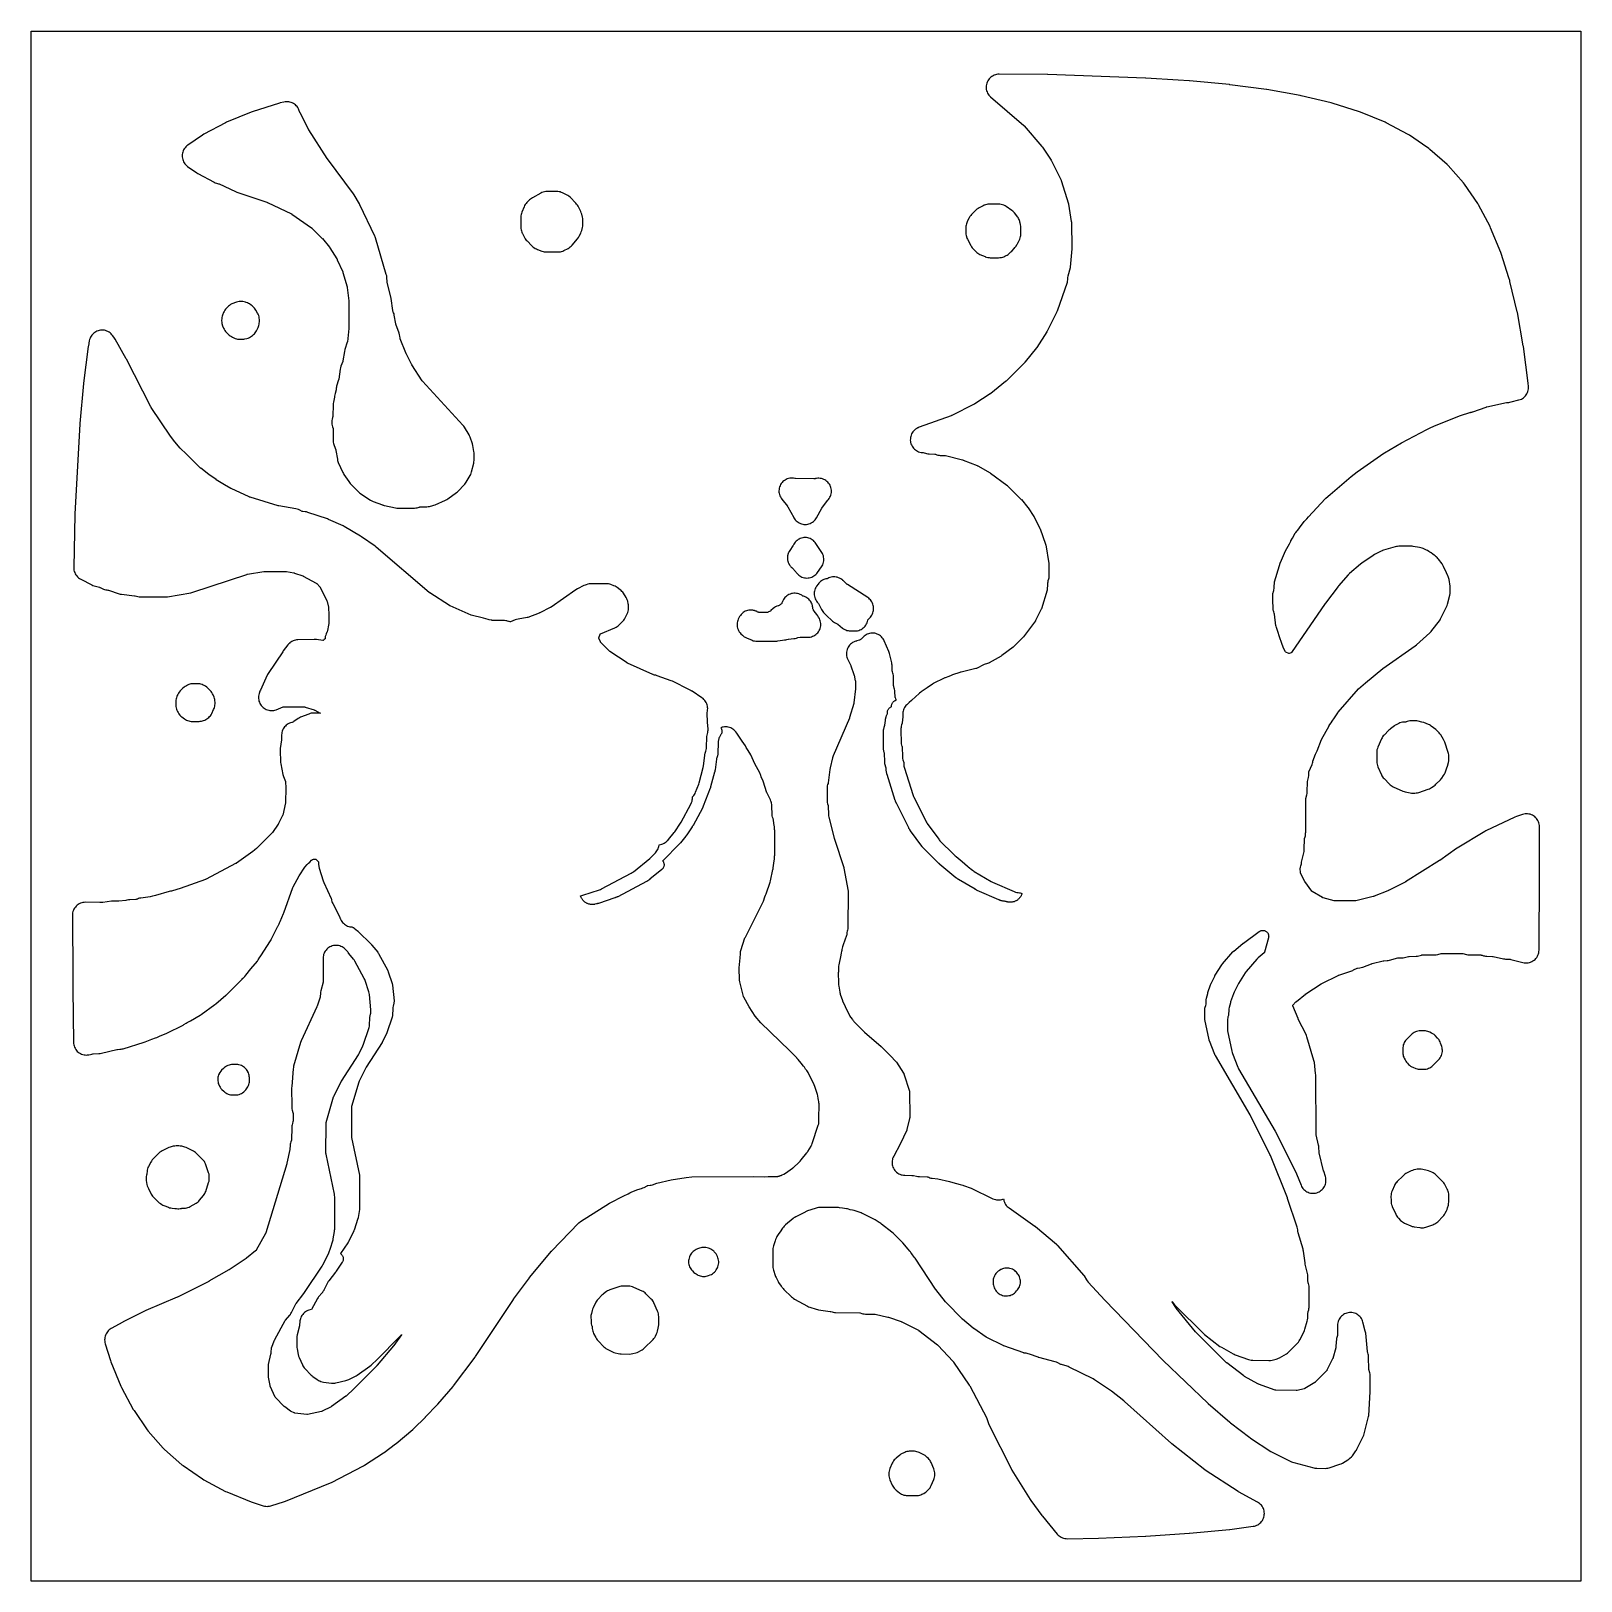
# Model space of a CAD drawing. Header units: millimetres. Extents: x 0 to 300, y 0 to 300.
import ezdxf

# ---------------------------------------------------------------- set-up
doc = ezdxf.new("R2010")
doc.units = ezdxf.units.MM
doc.layers.add('CUT', color=7, linetype='CONTINUOUS')

msp = doc.modelspace()

# ---------------------------------------------------------------- linework, layer by layer
at = {"layer": 'CUT'}
for points in [[(0, 299.9386), (0.0029, 299.9971), (0.0614, 300), (299.9341, 300), (299.9926, 299.9971), (299.9954, 299.9386), (299.9954, 0.0614), (299.9926, 0.0029), (299.9341, 0), (0.0614, 0), (0.0029, 0.0029), (0, 0.0614)], [(154.2946, 150.0605), (154.3024, 150.0241), (154.3068, 149.9871), (154.3076, 149.9705), (154.3517, 148.3835), (154.3737, 148.1147), (154.4245, 147.8498), (155.4338, 143.7889), (155.486, 143.6081), (157.3018, 138.1091), (157.3254, 138.0282), (157.3432, 137.9458), (158.1405, 133.4991), (158.1432, 133.4822), (158.1496, 133.4085), (158.1499, 133.3913), (158.1176, 126.513), (158.1175, 126.508), (158.1116, 126.4331), (158.1092, 126.4161), (158.0764, 126.2133), (158.0035, 125.9938), (157.9496, 125.7556), (157.9192, 125.5132), (157.8856, 125.0733), (157.8833, 125.0509), (157.8664, 124.966), (157.8607, 124.9491), (157.1861, 123.1249), (157.1286, 122.9497), (157.0841, 122.7707), (156.9635, 122.1951), (156.9425, 122.131), (156.9079, 122.0251), (156.8498, 121.817), (156.8098, 121.6048), (156.7445, 121.1503), (156.3471, 119.2545), (156.3064, 118.9914), (156.301, 118.8757), (156.2951, 118.8286), (156.2865, 118.6242), (156.2856, 117.9597), (156.2764, 117.8964), (156.2556, 117.6931), (156.2515, 117.4887), (156.2828, 115.9805), (156.2822, 115.5955), (156.2919, 115.3719), (156.3216, 115.15), (156.5388, 113.9411), (156.5621, 113.8497), (156.5794, 113.7641), (156.62, 113.6236), (156.6287, 113.5895), (156.6371, 113.5644), (157.033, 112.3817), (157.0742, 112.2589), (157.0884, 112.2164), (157.1171, 112.1474), (157.1542, 112.051), (157.1738, 112.0113), (157.2253, 111.8875), (157.9212, 110.5026), (158.4053, 109.5342), (158.5131, 109.3406), (158.6375, 109.1573), (159.0072, 108.6617), (159.0578, 108.5788), (159.1948, 108.3944), (159.2648, 108.3163), (159.2755, 108.3021), (159.396, 108.1528), (159.5276, 108.0132), (160.2551, 107.2987), (160.424, 107.103), (160.6805, 106.8464), (160.8284, 106.7184), (161.1536, 106.3878), (161.3115, 106.2405), (164.5383, 103.4823), (164.6735, 103.3447), (165.3217, 102.6854), (165.6399, 102.3618), (166.215, 101.7768), (167.5073, 100.4457), (167.5203, 100.4315), (167.5237, 100.4273), (168.9006, 98.2747), (168.9032, 98.2703), (168.9233, 98.2327), (168.9265, 98.2267), (168.9364, 98.2031), (168.9441, 98.1815), (170.0512, 94.8018), (170.0523, 94.7981), (170.0529, 94.7925), (170.0536, 94.773), (170.0869, 89.8503), (170.0864, 89.8281), (170.0758, 89.7331), (170.0714, 89.7114), (170.0193, 89.488), (169.5307, 87.393), (169.5261, 87.3752), (169.5256, 87.3737), (169.4998, 87.2981), (169.4925, 87.2808), (168.245, 84.5514), (166.9656, 82.2382), (166.8573, 82.0175), (166.7713, 81.7872), (166.7083, 81.5496), (166.6689, 81.307), (166.6535, 81.0616), (166.6623, 80.816), (166.6952, 80.5724), (166.7519, 80.3332), (166.8317, 80.1007), (166.9341, 79.8772), (167.0578, 79.6648), (167.2019, 79.4656), (167.3648, 79.2815), (167.545, 79.1143), (167.7407, 78.9656), (167.9501, 78.8368), (168.1712, 78.7292), (168.4017, 78.6439), (168.6395, 78.5816), (168.8823, 78.543), (169.1276, 78.5284), (170.4542, 78.5148), (170.4757, 78.5141), (170.5143, 78.5129), (170.6653, 78.5082), (170.7953, 78.5042), (170.8032, 78.5027), (170.8258, 78.4972), (171.3763, 78.3492), (171.6691, 78.289), (171.9669, 78.2642), (173.4793, 78.2287), (173.4964, 78.228), (173.5329, 78.2236), (173.5688, 78.2122), (173.5851, 78.2058), (173.7526, 78.135), (173.9638, 78.0567), (174.1813, 77.9978), (174.4031, 77.9587), (175.5093, 77.8147), (177.7453, 77.3475), (178.4182, 77.1495), (179.8226, 76.7363), (180.3426, 76.5834), (180.4946, 76.5387), (181.9666, 76.0121), (186.1896, 73.9932), (186.4168, 73.8981), (186.6522, 73.8257), (186.8936, 73.7769), (187.1386, 73.7521), (187.3849, 73.7515), (187.63, 73.7751), (187.8716, 73.8227), (188.1074, 73.8939), (188.2414, 73.9492), (188.2617, 73.7964), (188.3172, 73.559), (188.3956, 73.3281), (188.4961, 73.106), (188.6178, 72.8947), (188.7594, 72.6963), (188.9198, 72.5126), (189.0972, 72.3454), (189.2901, 72.1963), (194.3141, 68.6902), (194.3486, 68.6649), (194.358, 68.658), (194.4005, 68.6238), (198.4622, 65.1945), (198.5054, 65.1544), (198.5446, 65.1103), (198.6148, 65.0236), (198.6819, 64.9441), (203.7863, 59.1467), (203.7991, 59.1314), (203.847, 59.0646), (203.8573, 59.0476), (204.2798, 58.3131), (204.4307, 58.0813), (204.6063, 57.8676), (207.8372, 54.3528), (207.8818, 54.3055), (219.0835, 42.7379), (219.1487, 42.6731), (227.7486, 34.4221), (227.8453, 34.334), (232.0286, 30.7212), (232.1339, 30.635), (235.8731, 27.7455), (236.0472, 27.6225), (239.9679, 25.0948), (240.2048, 24.9598), (243.938, 23.0939), (244.1721, 22.9915), (244.4154, 22.9136), (248.2673, 21.8929), (248.4743, 21.8473), (248.6844, 21.8195), (248.8962, 21.8095), (250.4822, 21.8022), (250.7446, 21.8148), (251.0043, 21.8549), (251.2583, 21.922), (253.3158, 22.5829), (253.595, 22.6915), (253.8593, 22.8327), (254.8637, 23.4494), (255.0754, 23.5949), (255.271, 23.7614), (255.5661, 24.0398), (255.7397, 24.2207), (255.8942, 24.4182), (256.44, 25.1928), (256.5417, 25.3491), (256.6314, 25.5126), (257.8605, 27.9647), (257.9696, 28.216), (258.0506, 28.4778), (258.83, 31.5908), (258.8747, 31.8109), (258.8995, 32.0341), (259.2008, 36.6222), (259.2061, 36.801), (259.1887, 39.6977), (259.1681, 40.0035), (259.1102, 40.3045), (258.9513, 40.9234), (258.9462, 40.9462), (258.9333, 41.0421), (258.9322, 41.0654), (258.8971, 43.288), (258.8842, 43.5052), (258.8524, 43.7205), (258.8021, 43.9322), (258.7335, 44.1387), (258.6695, 44.3069), (258.6634, 44.3239), (258.6533, 44.3601), (258.6465, 44.3972), (258.6445, 44.4146), (258.3242, 47.9599), (258.2964, 48.1685), (258.2512, 48.374), (257.7931, 50.1065), (257.7177, 50.3434), (257.6191, 50.5716), (257.4983, 50.7889), (257.3566, 50.9932), (257.1953, 51.1823), (257.0159, 51.3545), (256.8204, 51.508), (256.6106, 51.6414), (256.3886, 51.7532), (256.1565, 51.8425), (255.9168, 51.9082), (255.6717, 51.9499), (255.4237, 51.9669), (255.1752, 51.9593), (254.9287, 51.927), (254.6866, 51.8704), (254.4513, 51.79), (254.2252, 51.6867), (254.0105, 51.5614), (253.8093, 51.4154), (253.6235, 51.2501), (253.4551, 51.0672), (253.3057, 50.8685), (253.1768, 50.656), (253.0696, 50.4317), (252.9853, 50.1978), (252.9245, 49.9567), (252.8881, 49.7108), (252.8762, 49.4625), (252.8798, 47.6468), (252.8794, 47.6288), (252.876, 47.5914), (252.8693, 47.5544), (252.8649, 47.5374), (252.704, 46.9592), (252.6416, 46.6699), (252.6139, 46.3753), (252.5758, 45.2764), (252.5743, 45.2525), (252.559, 45.1548), (252.5532, 45.1316), (251.9725, 43.0773), (251.9669, 43.0593), (251.9389, 42.987), (251.9309, 42.9701), (250.8327, 40.7758), (250.8229, 40.7574), (250.7997, 40.7211), (250.7728, 40.6875), (250.7585, 40.6723), (248.5738, 38.4627), (248.5613, 38.4506), (248.5336, 38.4271), (248.5038, 38.4061), (248.4893, 38.3973), (246.5487, 37.2694), (246.5318, 37.2601), (246.4956, 37.2435), (246.4579, 37.2305), (246.4392, 37.2256), (245.0409, 36.8916), (245.0173, 36.8867), (244.9179, 36.8755), (244.8938, 36.875), (240.9561, 36.9107), (240.934, 36.9115), (240.8887, 36.917), (240.8443, 36.9275), (240.8233, 36.9343), (237.569, 38.0999), (237.5534, 38.1058), (237.4908, 38.1344), (237.4761, 38.1422), (234.8663, 39.6059), (234.7931, 39.6504), (234.7231, 39.6999), (231.4382, 42.2038), (231.3763, 42.2543), (231.3178, 42.3087), (225.4874, 48.0986), (225.4427, 48.1453), (225.4006, 48.1943), (221.6366, 52.8175), (221.595, 52.8716), (221.5565, 52.9279), (220.8425, 54.0372), (220.8263, 54.0655), (220.848, 54.0412), (221.3212, 53.46), (221.4984, 53.2645), (226.9063, 47.8942), (227.1524, 47.6798), (230.118, 45.4193), (230.4106, 45.2271), (232.6591, 43.9661), (232.8454, 43.8716), (233.039, 43.793), (235.632, 42.8643), (235.8994, 42.7851), (236.174, 42.7361), (236.4523, 42.718), (239.5876, 42.6896), (239.8914, 42.7054), (240.1911, 42.7579), (240.9835, 42.9472), (241.2171, 43.0151), (241.4429, 43.1055), (241.6589, 43.2173), (242.9837, 43.9873), (243.1692, 44.1063), (243.3435, 44.2412), (243.5053, 44.391), (245.139, 46.0433), (245.3138, 46.2398), (245.467, 46.4535), (245.5969, 46.6822), (246.4046, 48.2961), (246.5, 48.5115), (246.5747, 48.7349), (247.0119, 50.2813), (247.0762, 50.5753), (247.1046, 50.8748), (247.1364, 51.7921), (247.1412, 51.866), (247.1434, 51.8893), (247.1659, 52.0355), (247.1708, 52.0584), (247.1886, 52.1302), (247.2922, 52.5024), (247.3432, 52.7245), (247.3738, 52.9502), (247.3838, 53.1778), (247.3767, 56.7673), (247.3621, 57.0327), (247.3193, 57.2951), (247.2489, 57.5515), (247.2092, 57.6709), (247.1915, 57.7289), (247.1863, 57.7475), (247.1606, 57.8603), (247.1459, 57.9751), (247.1444, 57.9943), (247.1412, 58.0549), (247.106, 59.2368), (247.0815, 59.5193), (247.0252, 59.7972), (246.6205, 61.3388), (246.6027, 61.4165), (246.5903, 61.4803), (246.5775, 61.5589), (246.2812, 63.838), (246.2467, 64.0387), (246.1961, 64.2359), (245.2494, 67.3825), (245.2331, 67.4418), (245.2284, 67.4607), (245.2048, 67.5813), (245.202, 67.6006), (245.1946, 67.6616), (245.168, 67.9392), (245.1252, 68.2187), (245.051, 68.4915), (243.2095, 74.0148), (243.159, 74.1527), (239.8808, 82.3467), (239.7957, 82.5363), (236.0207, 90.0848), (235.9421, 90.23), (229.223, 101.7038), (229.2001, 101.7447), (229.1931, 101.7578), (229.152, 101.8418), (229.146, 101.8554), (229.1278, 101.8986), (228.0824, 104.5165), (228.0626, 104.5696), (228.0566, 104.5866), (228.0243, 104.6953), (228.02, 104.7128), (228.0075, 104.7681), (227.216, 108.7063), (227.2049, 108.7697), (227.2019, 108.7899), (227.1897, 108.9179), (227.1888, 108.9383), (227.1876, 109.0027), (227.2007, 110.7106), (227.2027, 110.7714), (227.2038, 110.7907), (227.2159, 110.9061), (227.2382, 111.0143), (227.2724, 111.1252), (227.2894, 111.1719), (227.2879, 111.1725), (227.3596, 111.3901), (227.4162, 111.6573), (227.4434, 111.929), (227.4697, 112.5111), (227.4739, 112.572), (227.4757, 112.5913), (227.4931, 112.7121), (227.4968, 112.7311), (227.5099, 112.7908), (227.7426, 113.7393), (227.7559, 113.7893), (227.7677, 113.83), (227.7831, 113.8794), (228.2988, 115.4182), (228.3287, 115.4981), (228.3552, 115.5624), (228.3905, 115.6401), (229.0952, 117.0631), (229.1271, 117.1233), (229.1545, 117.1717), (229.1896, 117.2301), (230.4725, 119.2369), (230.523, 119.3101), (230.5664, 119.3684), (230.6221, 119.4378), (232.622, 121.7589), (232.6563, 121.7971), (232.6675, 121.809), (232.7406, 121.881), (232.7527, 121.8919), (232.7915, 121.9256), (234.5616, 123.4021), (234.5947, 123.4288), (234.6221, 123.4501), (234.6561, 123.4756), (237.7218, 125.698), (237.7724, 125.7328), (237.7887, 125.7434), (237.8898, 125.8025), (237.991, 125.849), (238.0964, 125.8854), (238.2048, 125.9113), (238.3152, 125.9264), (238.4266, 125.9305), (238.5378, 125.9238), (238.6478, 125.9062), (238.7556, 125.8778), (238.8601, 125.839), (238.9603, 125.7902), (239.0552, 125.7317), (239.1439, 125.6643), (239.2255, 125.5884), (239.2994, 125.5049), (239.3646, 125.4146), (239.4207, 125.3183), (239.4671, 125.217), (239.5033, 125.1116), (239.529, 125.0031), (239.544, 124.8927), (239.548, 124.7813), (239.5411, 124.6701), (239.5224, 124.5545), (239.5183, 124.5355), (239.5041, 124.4757), (238.7683, 121.6951), (238.749, 121.6348), (238.7025, 121.5918), (237.529, 120.613), (237.3768, 120.475), (237.2364, 120.3251), (235.2063, 117.9689), (234.9938, 117.6836), (233.6823, 115.632), (233.5484, 115.395), (232.8389, 113.9626), (232.7088, 113.6474), (232.1865, 112.0889), (232.1289, 111.8901), (231.9122, 111.0065), (231.8657, 110.7667), (231.8427, 110.5236), (231.8009, 109.5962), (231.7997, 109.5788), (231.7949, 109.543), (231.7841, 109.509), (231.7776, 109.4926), (231.7559, 109.4409), (231.6728, 109.2121), (231.6123, 108.9763), (231.575, 108.7358), (231.5613, 108.4928), (231.5499, 107.0136), (231.5612, 106.7565), (231.5989, 106.5018), (232.3977, 102.5276), (232.4524, 102.3075), (232.5269, 102.0931), (233.5712, 99.478), (233.6471, 99.3068), (233.7356, 99.1418), (240.8187, 87.0463), (240.8386, 87.011), (240.8572, 86.9752), (244.8914, 78.9084), (244.9132, 78.8624), (244.9331, 78.8155), (245.8147, 76.6117), (245.9179, 76.3868), (246.0428, 76.1732), (246.1882, 75.973), (246.3527, 75.7881), (246.5347, 75.6204), (246.7323, 75.4715), (246.9437, 75.3429), (247.1668, 75.2358), (247.3994, 75.1513), (247.6392, 75.0902), (247.8838, 75.0531), (248.131, 75.0404), (248.3782, 75.0521), (248.623, 75.0883), (248.863, 75.1484), (249.0959, 75.232), (249.3194, 75.3382), (249.5313, 75.466), (249.7295, 75.6141), (249.9121, 75.7811), (250.0774, 75.9653), (250.2236, 76.165), (250.3493, 76.3781), (250.4534, 76.6026), (250.5347, 76.8363), (250.5926, 77.0769), (250.6263, 77.3221), (250.6357, 77.5694), (250.6206, 77.8163), (250.5811, 78.0606), (250.5177, 78.2998), (250.1957, 79.3096), (250.1843, 79.3475), (250.1741, 79.3858), (249.308, 82.8647), (249.3037, 82.884), (249.2919, 82.9651), (249.2905, 82.9849), (249.2487, 83.9191), (249.2279, 84.148), (249.1861, 84.374), (248.7269, 86.347), (248.7225, 86.3688), (248.7118, 86.4602), (248.7111, 86.4824), (248.6561, 97.9594), (248.6379, 98.2493), (248.3834, 100.3414), (248.3504, 100.5437), (248.3008, 100.7426), (246.9518, 105.3462), (246.8767, 105.5644), (246.7819, 105.7748), (245.2721, 108.749), (245.2487, 108.7978), (245.2275, 108.8476), (244.2353, 111.3225), (244.2154, 111.3802), (244.2535, 111.4279), (244.8342, 112.0849), (244.8377, 112.0887), (244.8938, 112.1431), (244.9073, 112.1547), (246.6448, 113.5735), (246.6992, 113.6154), (246.756, 113.6541), (249.7273, 115.5566), (249.7813, 115.5892), (249.8368, 115.6189), (252.9915, 117.1969), (253.0647, 117.2304), (253.14, 117.259), (255.6393, 118.1113), (255.8206, 118.1811), (255.9959, 118.2647), (256.6483, 118.6078), (256.6639, 118.6155), (256.6985, 118.6298), (256.7347, 118.6374), (256.7521, 118.6398), (257.1616, 118.6866), (257.457, 118.7384), (257.744, 118.8253), (259.4675, 119.462), (259.5291, 119.4828), (259.5918, 119.5003), (261.7185, 120.0314), (261.7352, 120.0351), (261.8082, 120.0464), (261.8252, 120.0479), (262.459, 120.0879), (262.7044, 120.1156), (262.9459, 120.1674), (264.5213, 120.5877), (264.5418, 120.5925), (264.6319, 120.606), (264.653, 120.6073), (265.6079, 120.6419), (265.865, 120.6645), (266.1183, 120.7135), (266.3653, 120.7884), (266.6037, 120.8743), (266.6229, 120.8807), (266.6653, 120.8909), (266.7085, 120.8966), (266.7287, 120.8976), (268.1033, 120.9278), (268.3626, 120.947), (268.6185, 120.9931), (268.8683, 121.0655), (269.1063, 121.1481), (269.1253, 121.1541), (269.1673, 121.1638), (269.2101, 121.169), (269.2301, 121.1698), (271.7085, 121.2046), (271.9901, 121.2245), (272.2677, 121.2761), (272.9195, 121.4356), (272.9415, 121.4403), (273.038, 121.4519), (273.0605, 121.4526), (276.9865, 121.4539), (277.0085, 121.4533), (277.103, 121.4422), (277.1245, 121.4377), (277.8249, 121.2707), (278.0909, 121.2223), (278.3606, 121.2029), (280.681, 121.1619), (280.6979, 121.1612), (280.7341, 121.1573), (280.7685, 121.1471), (280.7846, 121.1411), (280.8888, 121.0998), (281.0955, 121.0281), (281.3076, 120.9748), (281.5236, 120.9402), (281.7418, 120.9247), (282.8628, 120.894), (282.8812, 120.893), (282.96, 120.8831), (282.9781, 120.8795), (284.9641, 120.4288), (285.183, 120.3893), (285.4046, 120.3694), (286.2811, 120.3299), (286.3005, 120.3285), (286.3832, 120.3161), (286.4022, 120.3118), (288.7549, 119.7078), (289.0017, 119.6576), (289.2522, 119.6324), (289.5041, 119.6326), (289.7546, 119.6581), (290.0013, 119.7087), (290.2417, 119.7838), (290.4733, 119.8828), (290.6938, 120.0045), (290.9009, 120.1478), (291.0925, 120.3112), (291.2667, 120.4931), (291.4217, 120.6916), (291.556, 120.9047), (291.6681, 121.1301), (291.757, 121.3658), (291.8218, 121.6092), (291.8617, 121.8578), (291.8764, 122.1092), (291.9953, 136.8974), (291.9954, 136.9232), (291.9747, 145.9903), (291.9618, 146.2383), (291.9243, 146.4838), (291.8627, 146.7244), (291.7775, 146.9577), (291.6696, 147.1814), (291.54, 147.3932), (291.3901, 147.5912), (291.2212, 147.7733), (291.0352, 147.9378), (290.8337, 148.083), (290.6188, 148.2074), (290.3926, 148.31), (290.1574, 148.3896), (289.9154, 148.4455), (289.6691, 148.477), (289.4208, 148.484), (289.1731, 148.4664), (288.9284, 148.4242), (288.689, 148.358), (287.4816, 147.9583), (287.1958, 147.8437), (281.5918, 145.1853), (281.3725, 145.0675), (276.0408, 141.8529), (275.878, 141.7458), (272.6977, 139.4728), (272.6673, 139.4518), (272.6363, 139.4318), (266.0447, 135.3121), (265.9965, 135.2836), (265.947, 135.2573), (262.7154, 133.6376), (262.6705, 133.6163), (262.6248, 133.5968), (259.9467, 132.5232), (259.8675, 132.4946), (259.7865, 132.4717), (256.4146, 131.647), (256.3927, 131.6423), (256.2966, 131.6307), (256.2743, 131.63), (252.2945, 131.6247), (252.2778, 131.625), (252.2418, 131.6282), (252.2061, 131.6346), (252.1903, 131.6385), (250.0673, 132.2165), (250.0621, 132.218), (250.0128, 132.236), (249.9882, 132.2476), (249.9669, 132.2594), (247.9676, 133.432), (247.9507, 133.4426), (247.9163, 133.468), (247.888, 133.5001), (247.8761, 133.5161), (246.5499, 135.3962), (246.5471, 135.4002), (246.5087, 135.4642), (246.5008, 135.4792), (245.7145, 137.0674), (245.7069, 137.0838), (245.693, 137.1203), (245.6865, 137.1587), (245.6847, 137.1767), (245.6354, 137.8563), (245.6856, 138.1613), (245.7704, 138.4159), (245.8297, 138.6232), (245.8709, 138.8348), (245.8937, 139.0491), (245.8981, 139.1198), (246.3529, 140.9521), (246.4048, 141.2256), (246.4205, 141.4316), (246.424, 141.4543), (246.438, 141.6818), (246.4684, 143.5669), (246.4693, 143.587), (246.4765, 143.6452), (246.481, 143.667), (246.4858, 143.6838), (246.584, 144.0019), (246.6444, 144.2374), (246.6815, 144.4777), (246.6828, 144.5007), (246.6872, 144.5303), (246.6986, 144.7462), (246.7102, 144.9307), (246.7522, 151.3763), (246.7559, 151.4082), (246.7599, 151.4282), (246.93, 152.1712), (246.9738, 152.4198), (246.9923, 152.6715), (247.0403, 154.7568), (247.0455, 154.7725), (247.1326, 155.0143), (247.2055, 155.2538), (247.2541, 155.4994), (247.2609, 155.571), (247.2654, 155.5937), (247.2887, 155.8107), (247.3372, 156.5783), (247.3383, 156.5908), (247.9454, 158.0358), (248.0272, 158.2598), (248.0873, 158.4906), (248.1162, 158.671), (248.6269, 160.01), (248.8252, 160.3933), (248.9448, 160.6619), (249.7688, 162.8514), (251.2258, 165.5147), (251.2526, 165.5611), (251.2814, 165.6062), (251.5671, 166.0325), (251.6159, 166.1052), (251.8096, 166.3943), (252.2735, 167.0864), (252.9137, 168.0416), (252.9575, 168.1027), (253.0051, 168.1609), (256.9536, 172.6926), (258.2735, 173.8192), (261.6278, 176.592), (267.9222, 181.0122), (268.1328, 181.1801), (268.1631, 181.204), (270.7592, 183.5303), (270.9277, 183.6964), (270.9795, 183.7581), (270.9818, 183.7604), (271.1324, 183.9405), (272.5822, 185.8502), (272.7128, 186.0398), (272.7731, 186.1472), (272.8261, 186.2415), (273.9708, 188.5192), (273.9821, 188.5455), (273.9883, 188.5577), (274.0988, 188.8124), (274.1805, 189.0778), (274.6083, 190.8049), (274.6632, 191.1032), (274.6817, 191.4059), (274.6817, 191.4188), (274.7037, 192.0191), (274.7001, 192.2725), (274.6709, 192.5243), (274.4501, 193.8404), (274.4069, 194.045), (274.3467, 194.2454), (274.27, 194.44), (274.2215, 194.5492), (274.211, 194.577), (273.9681, 195.1209), (273.4145, 196.3696), (273.2806, 196.6293), (273.1174, 196.8717), (272.4386, 197.7624), (272.3004, 197.9283), (272.1485, 198.0816), (272.0077, 198.2011), (271.9588, 198.2549), (271.7714, 198.4233), (271.568, 198.572), (271.3381, 198.7229), (270.9681, 199.0104), (270.7651, 199.1525), (270.549, 199.2739), (270.2547, 199.4204), (270.1176, 199.498), (269.5668, 199.7631), (269.4516, 199.8205), (269.2237, 199.9201), (268.987, 199.9967), (268.7439, 200.0493), (267.5111, 200.2527), (267.2977, 200.2785), (267.083, 200.2859), (266.3239, 200.2795), (266.1542, 200.2969), (265.9533, 200.3094), (265.7521, 200.3057), (265.1341, 200.2694), (264.7327, 200.2659), (264.501, 200.2532), (264.2716, 200.2191), (264.0463, 200.1638), (261.7871, 199.4971), (261.5767, 199.4247), (261.5371, 199.407), (261.5304, 199.4047), (261.3188, 199.31), (260.032, 198.6611), (259.7595, 198.5014), (259.7574, 198.4999), (257.5521, 197.0123), (257.323, 196.8377), (255.2058, 195.0224), (255.0672, 194.8941), (254.9386, 194.7557), (253.0701, 192.5855), (252.97, 192.4614), (250.5599, 189.2716), (250.4956, 189.1826), (243.9907, 179.7377), (243.9796, 179.7223), (243.9533, 179.6914), (243.9169, 179.6735), (243.8992, 179.6664), (243.5405, 179.5329), (243.5235, 179.527), (243.4863, 179.5172), (243.4499, 179.5294), (243.4333, 179.5364), (242.8852, 179.7816), (242.8677, 179.79), (242.8317, 179.8108), (242.8073, 179.8444), (242.7972, 179.861), (242.4872, 180.3975), (242.1881, 181.264), (241.6005, 182.9665), (241.3778, 183.6115), (241.0544, 184.5484), (240.9698, 184.8021), (240.9563, 184.859), (240.9534, 184.8777), (240.6522, 187.1471), (240.6158, 187.3541), (240.5622, 187.5573), (240.4917, 187.7552), (240.4359, 187.8933), (240.3867, 188.1843), (240.3775, 189.8765), (240.3749, 190.3571), (240.3739, 190.5396), (240.3729, 190.726), (240.3738, 191.1395), (240.3746, 191.1479), (240.3751, 191.1526), (240.383, 191.1922), (240.3881, 191.2103), (240.4866, 191.5297), (240.4962, 191.5689), (240.5198, 191.6471), (240.5733, 191.8561), (240.6086, 192.069), (240.6107, 192.0962), (240.6283, 192.2982), (240.6729, 193.3643), (240.6732, 193.3696), (240.6735, 193.3721), (240.6805, 193.4104), (241.6475, 196.578), (241.7703, 196.9802), (241.7802, 197.0127), (241.7808, 197.0147), (241.8019, 197.0769), (241.8281, 197.1414), (242.8106, 199.3726), (243.553, 200.7397), (243.849, 201.2848), (243.8562, 201.2981), (244.1381, 201.8171), (244.6034, 202.6556), (244.6395, 202.7154), (244.7891, 202.9127), (245.0447, 203.25), (245.1661, 203.4102), (245.5128, 203.8676), (246.4242, 205.0615), (246.484, 205.1293), (246.6082, 205.2622), (246.9343, 205.6114), (247.2711, 205.972), (250.4919, 209.4206), (250.6361, 209.5631), (251.4398, 210.2847), (255.544, 213.7483), (256.7007, 214.6635), (261.8641, 218.2955), (261.9034, 218.3219), (261.905, 218.3229), (261.9456, 218.3479), (265.2615, 220.2987), (270.1427, 222.8649), (270.6651, 223.1261), (271.665, 223.5664), (276.6914, 225.5756), (278.4691, 226.1683), (278.5492, 226.1781), (278.6191, 226.1907), (278.685, 226.1998), (278.7482, 226.2139), (278.8235, 226.2275), (278.8679, 226.2407), (278.8876, 226.2451), (278.9857, 226.2758), (279.0906, 226.307), (281.6182, 227.2163), (281.6902, 227.2397), (281.7636, 227.2584), (285.5675, 228.102), (285.9978, 228.1254), (286.2461, 228.1514), (286.4906, 228.2021), (286.5009, 228.2047), (287.9763, 228.5881), (288.2164, 228.6636), (288.4477, 228.7628), (288.6679, 228.8848), (288.8746, 229.0283), (289.0659, 229.1919), (289.2398, 229.3739), (289.3945, 229.5725), (289.5285, 229.7856), (289.6403, 230.0111), (289.7289, 230.2467), (289.7934, 230.49), (289.8331, 230.7385), (289.8475, 230.9898), (289.8367, 231.2413), (289.8321, 231.29), (289.7874, 231.7661), (289.7772, 231.8572), (288.8481, 238.9502), (288.8304, 239.0646), (287.682, 245.5018), (287.6525, 245.6431), (286.2482, 251.5265), (286.2011, 251.6968), (286.0246, 252.2574), (284.5456, 256.9553), (284.4732, 257.1552), (282.5101, 261.9297), (282.4045, 262.1543), (280.1706, 266.3485), (280.0249, 266.5885), (277.421, 270.3801), (277.2336, 270.6202), (274.2985, 273.9419), (274.0782, 274.162), (270.7528, 277.0931), (270.5148, 277.2786), (269.3384, 278.0863), (269.3342, 278.0892), (269.3142, 278.103), (269.3141, 278.103), (266.7952, 279.8325), (266.5556, 279.978), (262.2905, 282.2502), (262.0649, 282.3563), (257.3251, 284.3031), (257.1256, 284.3754), (251.8408, 286.0382), (251.6705, 286.0852), (245.8132, 287.4824), (245.6721, 287.5118), (239.2173, 288.663), (239.1029, 288.6807), (232.0273, 289.607), (231.9363, 289.6172), (224.2172, 290.3414), (224.1461, 290.3471), (222.0597, 290.4829), (215.7796, 290.8917), (215.704, 290.8955), (196.826, 291.5513), (196.7593, 291.5528), (187.3789, 291.6282), (187.1352, 291.6182), (186.8937, 291.5846), (186.6565, 291.5276), (186.4261, 291.4477), (186.2045, 291.3458), (185.9939, 291.2228), (185.7963, 291.0798), (185.6136, 290.9183), (185.4475, 290.7397), (185.2996, 290.5458), (185.1712, 290.3384), (185.0637, 290.1194), (184.9781, 289.8911), (184.9151, 289.6555), (184.8753, 289.4148), (184.8592, 289.1715), (184.8669, 288.9277), (184.8983, 288.6858), (184.9531, 288.4482), (185.0308, 288.217), (185.1307, 287.9945), (185.2518, 287.7828), (185.3929, 287.5838), (185.5528, 287.3996), (185.7298, 287.2319), (192.1561, 281.7115), (192.1598, 281.7082), (192.2123, 281.656), (192.2235, 281.6435), (195.6655, 277.6192), (195.7094, 277.5646), (195.7501, 277.5076), (197.4373, 274.988), (197.4771, 274.9242), (197.5129, 274.858), (199.3771, 271.1309), (199.3793, 271.1263), (199.4085, 271.0548), (199.4142, 271.0382), (200.8117, 266.5784), (200.813, 266.5738), (200.8296, 266.5037), (200.8325, 266.4875), (201.3509, 263.1524), (201.3609, 263.0682), (201.3649, 262.9835), (201.4245, 257.9221), (201.4238, 257.8651), (201.4204, 257.8082), (201.1238, 254.2797), (201.1232, 254.2742), (201.1093, 254.1915), (201.105, 254.173), (200.6691, 252.5191), (200.6183, 252.279), (200.5913, 252.0351), (200.553, 251.412), (200.5516, 251.3949), (200.5459, 251.3581), (200.5368, 251.3218), (200.5317, 251.306), (198.5926, 245.7631), (198.5652, 245.6921), (198.5334, 245.6231), (196.6635, 241.888), (196.6342, 241.8331), (196.6021, 241.7798), (194.6807, 238.7727), (194.6453, 238.7203), (194.6071, 238.6698), (192.427, 235.9446), (192.3838, 235.8936), (192.3378, 235.8451), (188.7308, 232.2493), (188.6873, 232.2081), (188.6417, 232.1691), (185.7594, 229.8226), (185.7053, 229.7811), (185.6489, 229.7428), (182.6696, 227.8381), (182.6159, 227.8057), (182.5606, 227.7762), (178.1945, 225.5934), (178.1332, 225.565), (178.0705, 225.54), (171.9142, 223.2908), (171.7315, 223.2158), (171.6456, 223.1765), (171.4283, 223.0638), (171.2231, 222.9305), (171.0319, 222.7778), (170.8566, 222.6071), (170.6988, 222.42), (170.56, 222.2185), (170.4416, 222.0043), (170.3447, 221.7796), (170.2703, 221.5465), (170.219, 221.3072), (170.1913, 221.0641), (170.1875, 220.8194), (170.2077, 220.5755), (170.2516, 220.3348), (170.3189, 220.0995), (170.4088, 219.8719), (170.5206, 219.6542), (170.6531, 219.4484), (170.8051, 219.2566), (170.9751, 219.0806), (171.1615, 218.9221), (171.3625, 218.7825), (171.5762, 218.6632), (171.8005, 218.5654), (172.0333, 218.4901), (172.2724, 218.4378), (172.5154, 218.4091), (172.6303, 218.4013), (172.6674, 218.3953), (172.6837, 218.3915), (173.3073, 218.2305), (173.5712, 218.1774), (173.8393, 218.153), (174.9306, 218.1125), (174.9478, 218.1115), (174.9848, 218.1067), (175.0198, 218.0953), (175.036, 218.0888), (175.08, 218.0699), (175.2955, 217.9889), (175.5176, 217.928), (175.7444, 217.8879), (175.9739, 217.8687), (176.8627, 217.8358), (176.8822, 217.8345), (176.9656, 217.8227), (176.9846, 217.8185), (180.2713, 216.9981), (180.3494, 216.9757), (180.4259, 216.9481), (183.098, 215.8773), (183.1676, 215.8468), (183.2351, 215.812), (185.6119, 214.4869), (185.6755, 214.4488), (185.7365, 214.4069), (188.8483, 212.124), (188.8521, 212.1211), (188.9075, 212.074), (188.9195, 212.0626), (191.5973, 209.3935), (191.6392, 209.3496), (191.6788, 209.3035), (192.906, 207.8017), (192.9399, 207.7582), (192.9718, 207.7132), (194.0889, 206.0541), (194.1283, 205.9914), (194.1638, 205.9263), (195.2381, 203.8022), (195.2694, 203.7352), (195.2965, 203.6664), (196.3738, 200.6601), (196.3794, 200.6433), (196.3984, 200.5689), (196.4015, 200.5514), (196.9656, 196.9478), (196.9662, 196.9429), (196.9723, 196.8671), (196.9727, 196.8499), (196.9665, 194.0463), (196.966, 194.0269), (196.9616, 193.9854), (196.9529, 193.9446), (196.9475, 193.9261), (196.8324, 193.5693), (196.7722, 193.3483), (196.7324, 193.1228), (196.7135, 192.8946), (196.6757, 191.8754), (196.6753, 191.8701), (196.6692, 191.8189), (196.6636, 191.7928), (196.6572, 191.7697), (195.5548, 188.1686), (195.5531, 188.1636), (195.5238, 188.0891), (195.5161, 188.0727), (194.4422, 185.9213), (194.4397, 185.9166), (194.3973, 185.8464), (194.3866, 185.8311), (192.1207, 182.7425), (192.1178, 182.7387), (192.0701, 182.6827), (192.0586, 182.6706), (190.2505, 180.8627), (190.1901, 180.8064), (190.126, 180.7544), (187.9325, 179.098), (187.8658, 179.0511), (187.7961, 179.0089), (185.4358, 177.6887), (185.4195, 177.6801), (185.3832, 177.6643), (185.3455, 177.652), (185.3276, 177.6476), (185.1065, 177.5992), (184.9016, 177.5451), (184.702, 177.4739), (184.5092, 177.386), (183.0007, 176.6196), (182.8586, 176.5938), (180.0238, 175.9292), (179.9224, 175.899), (179.7467, 175.8512), (178.3243, 175.3778), (178.0666, 175.2758), (177.6725, 175.094), (176.9431, 174.8291), (176.9107, 174.8152), (176.8974, 174.8104), (176.631, 174.6955), (174.7481, 173.7508), (174.6397, 173.6873), (174.6075, 173.6708), (174.5392, 173.6284), (174.4692, 173.5874), (174.4676, 173.5864), (173.4374, 172.89), (172.2842, 172.1104), (172.2817, 172.1087), (172.1296, 171.9973), (172.128, 171.9959), (172.1255, 171.9941), (172.0839, 171.9585), (172.083, 171.9579), (172.078, 171.9535), (171.9823, 171.8716), (171.9436, 171.8359), (171.9293, 171.8234), (171.9037, 171.7991), (171.2026, 171.152), (170.458, 170.4648), (170.4358, 170.4443), (169.967, 170.0116), (169.5123, 169.5919), (169.3454, 169.4225), (169.2165, 169.2639), (169.1953, 169.2379), (169.0635, 169.04), (168.951, 168.8303), (168.859, 168.611), (168.7883, 168.3839), (168.7395, 168.1511), (168.713, 167.9147), (168.7091, 167.6769), (168.7278, 167.4398), (168.7319, 167.4163), (168.7321, 167.4139), (168.7487, 167.2898), (168.7451, 167.2349), (168.614, 166.0877), (168.6115, 166.0695), (168.6037, 166.0323), (168.5924, 165.9959), (168.586, 165.9793), (168.5674, 165.9341), (168.4848, 165.702), (168.4255, 165.4628), (168.39, 165.2189), (168.3787, 164.9727), (168.3806, 164.4162), (168.3872, 162.4794), (168.3995, 162.2403), (168.4346, 162.0034), (168.4921, 161.771), (168.5717, 161.5452), (168.5877, 161.506), (168.5999, 161.4684), (168.6046, 161.4292), (168.6055, 161.41), (168.648, 159.608), (168.6626, 159.3906), (168.6961, 159.1753), (168.7482, 158.9638), (168.8186, 158.7576), (168.8819, 158.5954), (168.889, 158.5756), (168.9005, 158.5336), (168.9074, 158.4907), (168.909, 158.4697), (168.9377, 157.9301), (168.9577, 157.721), (168.9952, 157.5143), (169.0498, 157.3114), (170.6597, 152.2036), (170.7266, 152.0174), (170.808, 151.8371), (170.8412, 151.7708), (173.2515, 146.9494), (173.3533, 146.7655), (173.4703, 146.5908), (175.6786, 143.5736), (175.7995, 143.4212), (175.9318, 143.2788), (178.6174, 140.604), (178.8639, 140.3585), (179.0333, 140.2046), (180.212, 139.2283), (181.2784, 138.345), (181.4054, 138.2398), (182.2392, 137.5492), (182.3966, 137.429), (182.5631, 137.3216), (185.8275, 135.3946), (186.0977, 135.2565), (190.2803, 133.4298), (190.5247, 133.3379), (190.7774, 133.2721), (191.0356, 133.2329), (191.3436, 133.2025), (191.3604, 133.2005), (191.3948, 133.1941), (191.4288, 133.1848), (191.4443, 133.1794), (191.6419, 133.1064), (191.7969, 133.0491), (191.7929, 133.028), (191.7599, 132.9163), (191.7163, 132.8082), (191.6677, 132.7031), (191.6123, 132.5973), (191.5518, 132.4945), (191.4862, 132.3948), (191.4158, 132.2985), (191.3406, 132.2058), (191.261, 132.117), (191.177, 132.0322), (191.0889, 131.9518), (190.9969, 131.8758), (190.9013, 131.8044), (190.8022, 131.7379), (190.6999, 131.6764), (190.5948, 131.6201), (190.4869, 131.5691), (190.3766, 131.5235), (190.2642, 131.4834), (190.15, 131.449), (190.0342, 131.4203), (189.9171, 131.3974), (189.799, 131.3803), (189.6802, 131.3692), (189.561, 131.3639), (189.4416, 131.3646), (189.3225, 131.3712), (189.2038, 131.3838), (189.086, 131.4022), (188.9691, 131.4264), (188.8536, 131.4565), (188.7963, 131.4729), (188.7744, 131.4798), (188.7461, 131.4891), (188.7011, 131.5044), (188.6294, 131.5275), (188.6213, 131.5294), (188.5624, 131.5377), (188.4311, 131.5507), (188.4155, 131.5523), (188.3843, 131.5558), (188.3688, 131.5576), (188.304, 131.5657), (188.2884, 131.5678), (188.2574, 131.5721), (188.2419, 131.5743), (188.2214, 131.5774), (188.1905, 131.5825), (188.1288, 131.5935), (188.098, 131.5995), (187.9761, 131.6245), (187.915, 131.6387), (187.7937, 131.6704), (187.7335, 131.6878), (187.6148, 131.7254), (187.5851, 131.7353), (187.5259, 131.7558), (187.4964, 131.7664), (187.477, 131.7737), (187.4624, 131.7793), (187.4332, 131.7907), (187.4186, 131.7965), (187.3581, 131.8211), (187.3436, 131.8271), (187.3147, 131.8393), (187.3003, 131.8454), (183.158, 133.6546), (183.1413, 133.662), (183.1081, 133.6771), (183.0916, 133.6848), (183.023, 133.7172), (183.0066, 133.7252), (182.9739, 133.7412), (182.9576, 133.7494), (182.9024, 133.7776), (182.8862, 133.7861), (182.854, 133.8031), (182.838, 133.8118), (182.7715, 133.8484), (182.7556, 133.8573), (182.724, 133.8753), (182.7082, 133.8845), (179.5227, 135.7649), (179.5125, 135.771), (179.4921, 135.7832), (179.482, 135.7894), (179.4398, 135.8155), (179.4298, 135.8217), (179.4097, 135.8344), (179.3996, 135.8408), (179.3864, 135.8493), (179.3666, 135.8624), (179.3271, 135.889), (179.3075, 135.9025), (179.2265, 135.9594), (179.2072, 135.9732), (179.1689, 136.0013), (179.1498, 136.0156), (179.1373, 136.0251), (179.1279, 136.0324), (179.1092, 136.047), (179.0998, 136.0544), (179.0611, 136.0852), (179.0518, 136.0926), (179.0334, 136.1076), (179.0242, 136.1152), (175.9111, 138.6937), (175.9006, 138.7025), (175.8796, 138.7203), (175.8692, 138.7292), (175.8259, 138.7667), (175.8156, 138.7758), (175.7951, 138.7941), (175.7848, 138.8032), (175.7502, 138.8347), (175.7401, 138.844), (175.72, 138.8627), (175.71, 138.8721), (175.6685, 138.9116), (175.6586, 138.9211), (175.6389, 138.9403), (175.6291, 138.9499), (172.7824, 141.7851), (172.7742, 141.7934), (172.7578, 141.81), (172.7497, 141.8184), (172.7159, 141.8533), (172.7078, 141.8618), (172.6918, 141.8787), (172.6838, 141.8872), (172.6733, 141.8985), (172.6576, 141.9158), (172.6265, 141.9506), (172.6111, 141.9681), (172.5478, 142.0419), (172.5327, 142.0597), (172.503, 142.0957), (172.4883, 142.1139), (172.4788, 142.1259), (172.4715, 142.1351), (172.4572, 142.1535), (172.4501, 142.1628), (172.4206, 142.2015), (172.4136, 142.2108), (172.3996, 142.2295), (172.3927, 142.2389), (170.2137, 145.216), (170.2063, 145.2262), (170.1916, 145.2468), (170.1843, 145.2571), (170.1541, 145.3001), (170.147, 145.3105), (170.1327, 145.3313), (170.1256, 145.3418), (170.1163, 145.3556), (170.1025, 145.3767), (170.0754, 145.4193), (170.062, 145.4407), (170.0073, 145.5304), (169.9944, 145.5521), (169.969, 145.5957), (169.9565, 145.6176), (169.9485, 145.6322), (169.9424, 145.6433), (169.9304, 145.6655), (169.9245, 145.6766), (169.9, 145.7231), (169.8942, 145.7343), (169.8827, 145.7568), (169.877, 145.768), (167.4961, 150.5305), (167.4908, 150.5411), (167.4804, 150.5625), (167.4753, 150.5731), (167.454, 150.6178), (167.449, 150.6286), (167.439, 150.6501), (167.4341, 150.6609), (167.4276, 150.6752), (167.418, 150.6969), (167.3994, 150.7406), (167.3903, 150.7625), (167.3532, 150.8541), (167.3445, 150.8762), (167.3276, 150.9206), (167.3193, 150.9428), (167.314, 150.9576), (167.31, 150.9688), (167.3022, 150.9912), (167.2984, 151.0025), (167.2826, 151.0493), (167.2789, 151.0606), (167.2715, 151.0832), (167.2679, 151.0945), (165.6827, 156.1241), (165.6789, 156.1361), (165.6716, 156.1603), (165.668, 156.1723), (165.6533, 156.2228), (165.6498, 156.2349), (165.643, 156.2592), (165.6396, 156.2713), (165.6353, 156.2874), (165.629, 156.3118), (165.6169, 156.3608), (165.6111, 156.3853), (165.5891, 156.4831), (165.5791, 156.5325), (165.5611, 156.6317), (165.5532, 156.6815), (165.5395, 156.7808), (165.5363, 156.8058), (165.5304, 156.8559), (165.5278, 156.8809), (165.5262, 156.8975), (165.525, 156.9101), (165.5229, 156.9352), (165.5219, 156.9478), (165.518, 157.0002), (165.5172, 157.0127), (165.5156, 157.0379), (165.5148, 157.0505), (165.5022, 157.287), (165.4944, 157.3608), (165.4922, 157.3708), (165.4637, 157.4571), (165.4499, 157.4947), (165.4455, 157.507), (165.4368, 157.5317), (165.4325, 157.544), (165.4269, 157.5604), (165.4188, 157.5852), (165.403, 157.6351), (165.3953, 157.6601), (165.3661, 157.7598), (165.3525, 157.8103), (165.3275, 157.9119), (165.3161, 157.9629), (165.2966, 158.0599), (165.2875, 158.1114), (165.2714, 158.2147), (165.2645, 158.2665), (165.253, 158.3698), (165.2504, 158.3958), (165.2458, 158.4479), (165.2437, 158.474), (165.2426, 158.4912), (165.2418, 158.5043), (165.2403, 158.5304), (165.2396, 158.5435), (165.2371, 158.5979), (165.2366, 158.6109), (165.2357, 158.6371), (165.2353, 158.6501), (165.2017, 160.0779), (165.1969, 160.1445), (165.1954, 160.1536), (165.1781, 160.218), (165.1378, 160.3436), (165.1205, 160.403), (165.0888, 160.5226), (165.0745, 160.5828), (165.051, 160.695), (165.0399, 160.7551), (165.0209, 160.8758), (165.0129, 160.9364), (165.0002, 161.057), (164.9974, 161.0875), (164.9925, 161.1484), (164.9905, 161.1789), (164.9894, 161.199), (164.9886, 161.2143), (164.9874, 161.2448), (164.9868, 161.2601), (164.985, 161.3237), (164.9846, 161.339), (164.9841, 161.3695), (164.984, 161.3848), (164.9745, 164.1828), (164.9745, 164.1976), (164.9748, 164.2272), (164.975, 164.242), (164.9763, 164.3036), (164.9767, 164.3184), (164.9777, 164.3479), (164.9783, 164.3627), (164.9792, 164.3822), (164.9809, 164.4118), (164.9851, 164.4708), (164.9876, 164.5003), (164.9987, 164.6172), (165.0058, 164.676), (165.0228, 164.793), (165.0328, 164.8513), (165.0544, 164.9611), (165.0672, 165.0188), (165.0957, 165.1336), (165.1113, 165.1907), (165.1452, 165.3032), (165.1541, 165.3314), (165.1725, 165.3876), (165.1821, 165.4156), (165.1886, 165.434), (165.1937, 165.4479), (165.2039, 165.4757), (165.2091, 165.4895), (165.2229, 165.5253), (165.2416, 165.581), (165.2436, 165.5891), (165.2527, 165.6472), (165.3543, 166.5364), (165.3561, 166.551), (165.3598, 166.5801), (165.3617, 166.5947), (165.3701, 166.6552), (165.3723, 166.6698), (165.3767, 166.6988), (165.3789, 166.7133), (165.3821, 166.7324), (165.3872, 166.7613), (165.3981, 166.819), (165.4039, 166.8478), (165.4284, 166.9618), (165.4422, 167.0189), (165.4724, 167.1323), (165.4889, 167.1887), (165.5227, 167.2944), (165.542, 167.3499), (165.5832, 167.4598), (165.6051, 167.5143), (165.6491, 167.6162), (165.6737, 167.6695), (165.7254, 167.7749), (165.7695, 167.8646), (165.7727, 167.8731), (165.7751, 167.8823), (165.7767, 167.8916), (165.7773, 167.9011), (165.777, 167.9106), (165.7702, 167.9627), (165.7607, 168.0801), (165.7628, 168.1979), (165.7764, 168.3149), (165.8014, 168.4301), (165.8376, 168.5422), (165.8846, 168.6502), (165.942, 168.7532), (166.0091, 168.8499), (166.0855, 168.9397), (166.1703, 169.0215), (166.2627, 169.0946), (166.3618, 169.1583), (166.4667, 169.2119), (166.5426, 169.2418), (166.5396, 169.2787), (166.5417, 169.3961), (166.5553, 169.5127), (166.5801, 169.6274), (166.6161, 169.7391), (166.6628, 169.8468), (166.7198, 169.9495), (166.7865, 170.046), (166.8624, 170.1356), (166.9466, 170.2173), (167.0385, 170.2904), (167.137, 170.3542), (167.2413, 170.4081), (167.3504, 170.4515), (167.4603, 170.4832), (167.4432, 170.5628), (167.3799, 170.7686), (167.2992, 170.9682), (167.2802, 171.0099), (167.273, 171.0267), (167.2603, 171.064), (167.255, 171.103), (167.2539, 171.1213), (167.2185, 172.1004), (167.1973, 172.3474), (167.1517, 172.5912), (167.0821, 172.8292), (166.9863, 173.1056), (166.9803, 173.1243), (166.9707, 173.1656), (166.9655, 173.2076), (166.9646, 173.2273), (166.9298, 175.0335), (166.9141, 175.2694), (166.8761, 175.5029), (166.8163, 175.7317), (166.7351, 175.9538), (166.7256, 175.9764), (166.7133, 176.0126), (166.7081, 176.0505), (166.707, 176.0682), (166.6583, 177.2321), (166.6353, 177.4816), (166.5874, 177.7275), (166.1416, 179.5312), (166.0853, 179.7252), (166.0134, 179.914), (165.1457, 181.9441), (165.0379, 182.1654), (164.9088, 182.3751), (164.7598, 182.571), (164.5922, 182.7514), (164.4077, 182.9143), (164.2081, 183.0584), (163.9952, 183.1821), (163.7713, 183.2843), (163.5383, 183.3639), (163.2987, 183.4203), (163.0546, 183.4528), (162.8086, 183.4612), (162.5629, 183.4453), (162.32, 183.4053), (162.0822, 183.3416), (161.8518, 183.2549), (161.6311, 183.1459), (161.4221, 183.0157), (161.227, 182.8656), (161.0475, 182.6971), (160.8856, 182.5117), (160.8822, 182.5075), (160.8693, 182.4927), (160.8272, 182.4469), (160.8032, 182.4221), (160.7596, 182.3791), (160.7454, 182.3658), (160.6564, 182.2902), (160.5651, 182.2269), (160.468, 182.1728), (160.3609, 182.1262), (160.3428, 182.1193), (160.285, 182.0991), (159.8087, 181.9453), (159.7445, 181.9264), (159.6693, 181.9065), (159.4335, 181.8314), (159.2064, 181.7334), (158.99, 181.6134), (158.7866, 181.4727), (158.5981, 181.3125), (158.4263, 181.1344), (158.273, 180.9403), (158.1396, 180.7319), (158.0274, 180.5114), (157.9376, 180.2809), (157.871, 180.0426), (157.8283, 179.7989), (157.8099, 179.5522), (157.816, 179.3049), (157.8465, 179.0594), (157.9011, 178.8181), (157.9793, 178.5833), (158.0803, 178.3575), (158.6578, 177.2206), (158.6599, 177.2164), (158.6877, 177.1506), (158.6931, 177.1353), (159.2629, 175.4272), (159.2787, 175.3758), (159.2923, 175.3237), (159.5452, 174.2515), (159.5493, 174.232), (159.5601, 174.1467), (159.561, 174.1268), (159.5866, 172.8366), (159.5857, 172.759), (159.5796, 172.6816), (159.2784, 169.9644), (159.2762, 169.9475), (159.2615, 169.8756), (159.257, 169.8592), (158.4403, 167.1335), (158.4189, 167.069), (158.394, 167.0059), (155.2631, 159.704), (155.1908, 159.5145), (155.1341, 159.3197), (154.6601, 157.4055), (154.6037, 157.0944), (154.2995, 154.487), (154.2969, 154.4687), (154.2884, 154.4299), (154.2762, 154.3921), (154.2614, 154.3559), (154.1821, 154.1306), (154.1246, 153.8988), (154.0894, 153.6626), (154.077, 153.4241), (154.0673, 151.1822), (154.0793, 150.9271), (154.1172, 150.6746), (154.1806, 150.4273), (154.2899, 150.0769)], [(29.2654, 275.6133), (29.2988, 275.3748), (29.3551, 275.1406), (29.4335, 274.9129), (29.5336, 274.6939), (29.6542, 274.4854), (29.7944, 274.2896), (29.9527, 274.1081), (30.1278, 273.9427), (30.318, 273.795), (32.0663, 272.5668), (32.3145, 272.4133), (35.4522, 270.7171), (35.6623, 270.6159), (35.8809, 270.5348), (36.1061, 270.4743), (36.2884, 270.4343), (36.3085, 270.4294), (36.3931, 270.4008), (36.412, 270.3926), (39.5606, 268.9271), (39.8189, 268.824), (45.6573, 266.861), (45.7217, 266.8373), (45.7847, 266.8098), (50.4138, 264.6324), (50.4187, 264.63), (50.4916, 264.588), (50.5075, 264.5774), (54.2668, 261.9268), (54.2711, 261.9237), (54.333, 261.8723), (54.3463, 261.8597), (56.3131, 259.91), (56.3554, 259.8659), (56.3954, 259.8196), (57.7728, 258.1409), (57.8183, 258.0818), (57.86, 258.0199), (59.2044, 255.8847), (59.2477, 255.8101), (59.2855, 255.7326), (60.3279, 253.3803), (60.3564, 253.3101), (60.3804, 253.2382), (61.2017, 250.4858), (61.2063, 250.4691), (61.221, 250.396), (61.2232, 250.3788), (61.5028, 247.7582), (61.5078, 247.695), (61.5095, 247.6317), (61.5095, 242.5539), (61.5079, 242.4912), (61.5029, 242.4287), (61.2317, 239.8586), (61.2293, 239.8403), (61.2132, 239.7625), (61.2082, 239.7448), (60.7685, 238.3278), (60.6897, 237.9948), (60.3848, 236.1515), (60.3811, 236.1322), (60.3587, 236.0507), (60.3521, 236.0323), (59.9909, 235.1069), (59.9025, 234.8357), (59.8456, 234.5561), (59.5604, 232.5871), (59.5545, 232.553), (59.5396, 232.4868), (59.5346, 232.4696), (59.1518, 231.2645), (59.0965, 231.0613), (59.0586, 230.8541), (59.0382, 230.6445), (59.0327, 230.5436), (58.8411, 229.8127), (58.7893, 229.564), (58.763, 229.3113), (58.7522, 229.1081), (58.5841, 228.4678), (58.526, 228.1773), (58.5026, 227.8819), (58.5011, 227.8027), (58.4888, 227.6357), (58.4504, 225.4675), (58.441, 225.4267), (58.4351, 225.408), (58.3542, 225.174), (58.2768, 224.9002), (58.2309, 224.6194), (58.2173, 224.3353), (58.2185, 224.2038), (58.236, 223.9297), (58.2835, 223.6592), (58.3604, 223.3956), (58.4372, 223.1775), (58.4434, 223.1584), (58.4533, 223.1163), (58.4587, 223.0734), (58.4595, 223.0534), (58.5022, 220.6087), (58.5151, 220.3943), (58.5464, 220.1818), (58.5959, 219.9728), (58.6631, 219.7688), (58.9744, 218.9446), (58.9805, 218.9272), (59.0012, 218.8503), (59.0047, 218.8322), (59.2922, 217.1065), (59.3356, 216.9), (59.3963, 216.6979), (59.4738, 216.5016), (60.3502, 214.5307), (60.4516, 214.3279), (60.571, 214.1351), (61.5017, 212.7742), (61.6433, 212.5867), (61.8019, 212.4134), (63.5885, 210.6355), (63.7854, 210.4592), (63.9999, 210.3048), (65.7366, 209.1881), (65.9708, 209.0547), (66.218, 208.9474), (68.0442, 208.2689), (68.0631, 208.2619), (68.0874, 208.2548), (68.2346, 208.2067), (68.3349, 208.1826), (68.4089, 208.1611), (70.5511, 207.701), (70.8075, 207.6597), (71.0668, 207.6453), (72.1557, 207.6413), (73.5593, 207.6216), (73.8054, 207.6303), (73.8408, 207.635), (74.0046, 207.6344), (74.2476, 207.6454), (74.4883, 207.6799), (74.7246, 207.7376), (75.1289, 207.8575), (75.1341, 207.8589), (75.184, 207.8694), (75.2102, 207.8725), (75.2339, 207.8738), (76.5848, 207.9157), (76.8476, 207.9378), (77.1066, 207.9874), (77.7757, 208.1527), (77.9905, 208.216), (78.1988, 208.2984), (80.242, 209.2141), (80.4714, 209.3315), (80.6875, 209.4718), (82.3684, 210.6911), (82.5298, 210.8186), (82.6801, 210.959), (83.8534, 212.1482), (83.9944, 212.3036), (84.1218, 212.4703), (84.2348, 212.6471), (85.005, 213.9713), (85.1178, 214.1893), (85.2088, 214.4174), (85.2769, 214.6532), (85.6767, 216.3453), (85.7233, 216.6012), (85.743, 216.8607), (85.7724, 218.0952), (85.7641, 218.3676), (85.7261, 218.6374), (85.503, 219.7714), (85.4201, 220.0842), (84.9833, 221.3857), (84.8903, 221.6223), (84.7737, 221.8483), (83.9337, 223.2908), (83.7837, 223.5187), (83.6098, 223.729), (75.7542, 232.2344), (75.7505, 232.2386), (75.699, 232.3045), (75.6883, 232.3202), (73.7125, 235.3876), (73.6804, 235.4405), (73.651, 235.4949), (72.5842, 237.6033), (72.5611, 237.6516), (72.5403, 237.7009), (71.4619, 240.4115), (71.4561, 240.427), (71.4458, 240.4613), (71.4393, 240.4935), (71.4359, 240.5175), (71.3893, 240.9248), (71.3375, 241.2201), (71.2506, 241.5072), (70.611, 243.2386), (70.6052, 243.2555), (70.5855, 243.3301), (70.5821, 243.3477), (70.3041, 245.03), (70.2573, 245.2504), (70.1909, 245.4658), (70.1054, 245.6743), (70.0509, 245.7919), (70.0432, 245.8095), (70.0298, 245.8485), (70.0204, 245.8886), (70.0174, 245.9075), (69.715, 248.2546), (69.6542, 248.5671), (68.9326, 251.3283), (68.9282, 251.3471), (68.9155, 251.4291), (68.9141, 251.4483), (68.8707, 252.2973), (68.8381, 252.5921), (68.7707, 252.8809), (66.6751, 259.9443), (66.6122, 260.1295), (66.5349, 260.3093), (63.6464, 266.3662), (63.5512, 266.5466), (62.5442, 268.2787), (62.3917, 268.5103), (57.393, 275.2577), (57.372, 275.287), (57.3518, 275.317), (53.7463, 280.856), (53.7111, 280.9135), (53.6792, 280.973), (52.0893, 284.1514), (52.068, 284.1962), (52.0487, 284.2418), (51.8483, 284.7425), (51.7498, 284.9584), (51.6312, 285.164), (51.4937, 285.3574), (51.3384, 285.5369), (51.1669, 285.7009), (50.9806, 285.8478), (50.7811, 285.9765), (50.5704, 286.0856), (50.3503, 286.1743), (50.1227, 286.2417), (49.8898, 286.2872), (49.6536, 286.3104), (49.4163, 286.3112), (49.18, 286.2894), (48.9468, 286.2453), (48.246, 286.078), (48.0757, 286.031), (42.8172, 284.3754), (42.6173, 284.303), (37.8427, 282.34), (37.6182, 282.2343), (33.424, 280.0004), (33.184, 279.8547), (30.3398, 277.9015), (30.1481, 277.7557), (29.9712, 277.5922), (29.811, 277.4125), (29.6688, 277.2181), (29.5459, 277.011), (29.4435, 276.793), (29.3626, 276.5661), (29.3039, 276.3326), (29.268, 276.0944), (29.2551, 275.8539)], [(95.6482, 259.7992), (95.7968, 259.594), (95.8236, 259.5639), (95.8423, 259.5386), (96.0057, 259.3572), (96.9123, 258.4444), (97.1214, 258.2563), (97.3503, 258.0929), (97.606, 257.9314), (97.8263, 257.8072), (98.0581, 257.706), (98.0592, 257.7056), (98.8838, 257.394), (99.0989, 257.3237), (99.3196, 257.2731), (99.5439, 257.2427), (99.7701, 257.2327), (101.997, 257.2352), (102.2322, 257.2466), (102.4653, 257.28), (102.6942, 257.3352), (102.9169, 257.4117), (103.1314, 257.5088), (103.9604, 257.9323), (104.175, 258.0556), (104.3764, 258.1996), (104.5625, 258.3628), (104.7316, 258.5436), (105.7702, 259.7709), (105.9465, 260.0058), (106.0939, 260.2598), (106.395, 260.8566), (106.5067, 261.1125), (106.5891, 261.3793), (106.7332, 261.9586), (106.7877, 262.251), (106.8071, 262.5477), (106.8115, 263.3234), (106.8042, 263.5292), (106.78, 263.7337), (106.739, 263.9355), (106.5931, 264.5281), (106.5092, 264.8007), (106.3948, 265.0619), (105.8823, 266.0716), (105.7525, 266.2973), (105.6, 266.5082), (105.4263, 266.7022), (104.3232, 267.8121), (104.3212, 267.8142), (104.1108, 268.0032), (103.8804, 268.1672), (103.6329, 268.3042), (102.8408, 268.6858), (102.6345, 268.774), (102.4211, 268.8433), (102.2023, 268.8933), (101.98, 268.9234), (101.9651, 268.9241), (101.9634, 268.9243), (101.9288, 268.9257), (101.7558, 268.9335), (101.7382, 268.9335), (101.7378, 268.9335), (99.9099, 268.9335), (99.6623, 268.9212), (99.4172, 268.8844), (99.3976, 268.8795), (99.3602, 268.8737), (99.1193, 268.8113), (98.8858, 268.7253), (98.662, 268.6165), (97.0613, 267.7374), (96.8579, 267.6127), (96.6672, 267.4691), (96.4911, 267.3079), (96.4854, 267.3022), (95.9678, 266.7811), (95.8075, 266.6035), (95.6649, 266.4113), (95.5414, 266.2064), (95.438, 265.9906), (95.0006, 264.9533), (94.9965, 264.9437), (94.9109, 264.7083), (94.8493, 264.4656), (94.8122, 264.2179), (94.8001, 263.9677), (94.8038, 262.0146), (94.8154, 261.7787), (94.8493, 261.5448), (94.905, 261.3152), (94.9822, 261.0919), (95.0093, 261.0324), (95.0146, 261.0178), (95.0544, 260.9334), (95.0801, 260.8769), (95.0916, 260.8545), (95.1167, 260.8013), (95.182, 260.6786), (95.5212, 260.0184)], [(182.3414, 257.8111), (182.8526, 257.2998), (183.0315, 257.1375), (183.2252, 256.9931), (183.4319, 256.8682), (183.6497, 256.7637), (184.6932, 256.3241), (184.7008, 256.3209), (184.935, 256.2357), (185.1765, 256.1742), (185.423, 256.1371), (185.672, 256.1247), (187.2689, 256.125), (187.5203, 256.1378), (187.5995, 256.1499), (187.6274, 256.1513), (187.8556, 256.1846), (188.0799, 256.2389), (188.2981, 256.3135), (188.5086, 256.408), (188.7381, 256.524), (188.931, 256.6325), (189.1135, 256.7576), (189.2842, 256.8983), (189.6543, 257.2319), (189.8215, 257.3976), (190.2915, 257.9093), (190.4439, 258.0919), (190.5782, 258.2881), (190.8569, 258.7399), (190.9187, 258.8215), (191.0604, 259.0589), (191.0798, 259.1014), (191.1189, 259.1648), (191.2586, 259.4245), (191.3668, 259.6989), (191.4643, 259.9964), (191.4643, 259.9965), (191.526, 260.2194), (191.5669, 260.447), (191.5866, 260.6774), (191.5983, 260.9774), (191.5997, 261.1223), (191.5997, 261.1227), (191.5997, 261.1242), (191.5838, 261.9575), (191.5838, 261.9577), (191.5838, 261.9598), (191.5639, 262.2303), (191.5148, 262.4971), (191.5071, 262.5293), (191.5031, 262.551), (191.4271, 262.8614), (191.41, 262.9328), (191.4081, 262.9393), (191.3686, 263.1005), (191.3073, 263.3106), (191.2279, 263.5145), (191.1309, 263.7107), (191.0397, 263.8767), (190.9312, 264.0558), (190.808, 264.2253), (190.3673, 264.7811), (190.2045, 264.9668), (190.0242, 265.1355), (189.8282, 265.2856), (188.7519, 266.0283), (188.5246, 266.1679), (188.2838, 266.2824), (188.2637, 266.2907), (188.0302, 266.3736), (187.7896, 266.4329), (187.5443, 266.4681), (187.2967, 266.4789), (185.4344, 266.4676), (185.2053, 266.4557), (184.9783, 266.4228), (184.7552, 266.3693), (184.538, 266.2955), (184.5181, 266.2866), (184.4914, 266.2776), (184.2754, 266.1808), (183.5352, 265.8058), (183.3039, 265.6728), (183.0882, 265.5158), (182.8904, 265.3368), (182.887, 265.3333), (182.0576, 264.4978), (181.8809, 264.2998), (181.7262, 264.0842), (181.5953, 263.8534), (181.2224, 263.1068), (181.2186, 263.0991), (181.2156, 263.0932), (181.1219, 262.8814), (181.0481, 262.662), (180.995, 262.4366), (180.963, 262.2073), (180.9523, 261.9759), (180.9524, 260.8945), (180.9632, 260.6634), (180.9952, 260.4344), (181.0483, 260.2093), (181.0558, 260.1867), (181.0593, 260.1723), (181.1333, 259.9544), (181.1441, 259.9303), (181.1468, 259.9223), (181.2398, 259.7148), (181.873, 258.4576), (182.0049, 258.2271), (182.1605, 258.0119), (182.338, 257.8145), (182.3389, 257.8135)], [(39.764, 240.436), (39.9965, 240.3782), (40.2334, 240.3428), (40.4726, 240.3303), (40.7759, 240.3289), (40.9859, 240.3369), (41.1944, 240.3624), (41.4001, 240.4053), (41.8021, 240.507), (42.0413, 240.5804), (42.272, 240.6774), (42.4918, 240.797), (42.6985, 240.9379), (42.8875, 241.0811), (43.0642, 241.2282), (43.2266, 241.391), (43.3734, 241.568), (43.5033, 241.7577), (43.6153, 241.9585), (43.9369, 242.6038), (44.0298, 242.8139), (44.103, 243.0316), (44.156, 243.2551), (44.1882, 243.4825), (44.1994, 243.712), (44.2006, 244.1368), (44.1869, 244.4051), (44.1445, 244.6703), (44.0739, 244.9295), (43.9759, 245.1796), (43.8516, 245.4178), (43.5166, 245.9835), (43.4012, 246.1608), (43.2712, 246.3277), (43.1275, 246.483), (42.9871, 246.6226), (42.8064, 246.7854), (42.6108, 246.9299), (42.2579, 247.1649), (42.0701, 247.2784), (41.8731, 247.375), (41.6684, 247.4539), (41.5248, 247.5021), (41.2759, 247.5717), (41.0212, 247.6151), (40.7634, 247.6321), (40.5059, 247.6357), (40.2616, 247.6271), (40.0193, 247.5947), (39.7814, 247.5389), (39.55, 247.4601), (39.074, 247.2714), (38.8447, 247.1668), (38.627, 247.0397), (38.4233, 246.8913), (38.2355, 246.7232), (37.8398, 246.3312), (37.6695, 246.1444), (37.5189, 245.9414), (37.3895, 245.7242), (37.2828, 245.4951), (37.0937, 245.0291), (37.0882, 245.0154), (37.0837, 245.0044), (37.0036, 244.7757), (36.946, 244.5404), (36.9114, 244.3005), (36.9003, 244.0585), (36.9007, 243.889), (36.9125, 243.6523), (36.9466, 243.4178), (37.0028, 243.1876), (37.0088, 243.1703), (37.0118, 243.1583), (37.0886, 242.9391), (37.2697, 242.4903), (37.3706, 242.2712), (37.4923, 242.0627), (37.6335, 241.867), (37.7929, 241.6858), (37.7934, 241.6853), (37.7944, 241.6842), (38.1612, 241.3057), (38.3502, 241.1299), (38.5564, 240.9744), (38.7774, 240.8411), (39.0111, 240.7312), (39.5382, 240.5159)], [(119.7381, 135.772), (119.6881, 135.7332), (119.6761, 135.724), (119.6519, 135.7056), (119.6397, 135.6966), (119.6236, 135.6847), (119.5989, 135.667), (119.5492, 135.6322), (119.5241, 135.6151), (119.4187, 135.5453), (119.3932, 135.5289), (119.3417, 135.4967), (119.3158, 135.4809), (119.2985, 135.4707), (119.2854, 135.4631), (119.2591, 135.4479), (119.2459, 135.4405), (119.1907, 135.4096), (119.1774, 135.4023), (119.1507, 135.3879), (119.1373, 135.3807), (113.5515, 132.4476), (113.5407, 132.442), (113.5191, 132.4309), (113.5082, 132.4254), (113.4629, 132.4028), (113.452, 132.3974), (113.4302, 132.3868), (113.4192, 132.3815), (113.4047, 132.3746), (113.3827, 132.3644), (113.3383, 132.3445), (113.3161, 132.3348), (113.223, 132.2951), (113.2005, 132.2858), (113.1554, 132.2677), (113.1328, 132.2589), (113.1178, 132.2532), (113.1064, 132.2489), (113.0836, 132.2405), (113.0722, 132.2364), (113.0245, 132.2195), (113.013, 132.2154), (112.99, 132.2075), (112.9785, 132.2036), (109.8219, 131.1522), (109.8082, 131.1477), (109.7806, 131.1389), (109.7669, 131.1346), (109.7094, 131.117), (109.6955, 131.1128), (109.6678, 131.1047), (109.654, 131.1007), (109.6066, 131.0875), (109.5927, 131.0836), (109.5648, 131.0762), (109.5508, 131.0725), (109.4926, 131.0577), (109.4785, 131.0542), (109.4505, 131.0474), (109.4364, 131.0441), (109.2117, 130.9926), (109.1829, 130.9864), (109.1252, 130.9746), (109.0962, 130.9691), (109.0663, 130.9638), (109.008, 130.9549), (108.8911, 130.94), (108.7736, 130.9308), (108.6559, 130.9274), (108.538, 130.9298), (108.4205, 130.938), (108.3035, 130.9519), (108.1873, 130.9716), (108.0722, 130.9969), (107.9585, 131.0279), (107.8465, 131.0644), (107.7364, 131.1064), (107.6285, 131.1537), (107.523, 131.2062), (107.4202, 131.2639), (107.3204, 131.3266), (107.2238, 131.3941), (107.1307, 131.4662), (107.0411, 131.5428), (106.9555, 131.6238), (106.8739, 131.7088), (106.7966, 131.7977), (106.7238, 131.8904), (106.6556, 131.9865), (106.5922, 132.0858), (106.5337, 132.1881), (106.4804, 132.2932), (106.4323, 132.4007), (106.3895, 132.5105), (106.3699, 132.569), (106.3603, 132.6032), (106.5908, 132.656), (106.8224, 132.7209), (110.0523, 133.7967), (110.2416, 133.8684), (110.4245, 133.9552), (116.1669, 136.9706), (116.3845, 137.0993), (116.5881, 137.2494), (119.7553, 139.8418), (119.9484, 140.0175), (120.8489, 140.927), (120.8494, 140.9276), (121.0104, 141.1067), (121.1538, 141.3012), (121.2777, 141.5086), (121.3811, 141.7269), (121.4629, 141.9543), (121.5223, 142.1885), (121.5589, 142.4273), (121.5628, 142.498), (121.6016, 142.4999), (121.8451, 142.5367), (122.0839, 142.5972), (122.3155, 142.6809), (122.5378, 142.787), (122.7485, 142.9145), (122.9457, 143.0621), (123.1274, 143.2284), (123.2474, 143.3496), (123.4143, 143.5359), (124.4746, 144.8463), (124.6063, 145.0247), (125.7045, 146.6594), (125.829, 146.8656), (127.7169, 150.3615), (127.8505, 150.6517), (127.8674, 150.6958), (127.9437, 150.9271), (127.9971, 151.1648), (128.0272, 151.4066), (128.0335, 151.6501), (128.0247, 151.7731), (128.1009, 151.845), (128.2636, 152.0324), (128.407, 152.2351), (128.5295, 152.4509), (128.63, 152.6779), (129.2357, 154.252), (129.3149, 154.4941), (130.1175, 157.4475), (130.1844, 157.783), (130.5057, 160.2718), (130.5085, 160.29), (130.5169, 160.3271), (130.5286, 160.3633), (130.5355, 160.3804), (130.5496, 160.4132), (130.6347, 160.6401), (130.6973, 160.8742), (130.737, 161.1133), (130.7534, 161.355), (130.791, 163.3192), (130.7918, 163.3388), (130.8014, 163.4197), (130.8052, 163.439), (130.8667, 163.7175), (130.9846, 164.2522), (131.0239, 164.4796), (131.042, 164.7096), (131.0389, 164.9404), (130.9644, 166.1832), (130.8544, 168.0186), (130.8538, 168.081), (130.8584, 168.0961), (130.8682, 168.1285), (130.9273, 168.3659), (130.9629, 168.6079), (130.9747, 168.8522), (130.9626, 169.0964), (130.9267, 169.3384), (130.8673, 169.5756), (130.785, 169.8059), (130.6806, 170.0271), (130.5551, 170.237), (130.4097, 170.4337), (130.2457, 170.6152), (130.0648, 170.7798), (129.8687, 170.9259), (127.9658, 172.2041), (127.8953, 172.2453), (127.8621, 172.2671), (127.7761, 172.3148), (127.6914, 172.3641), (126.928, 172.7465), (124.6601, 173.8901), (124.554, 173.9356), (124.1491, 174.1384), (123.8691, 174.2579), (121.1615, 175.2233), (120.9357, 175.2919), (120.7044, 175.339), (120.6607, 175.3437), (120.4751, 175.4067), (120.424, 175.4253), (120.3739, 175.4462), (115.4559, 177.6317), (115.4509, 177.6341), (115.3769, 177.6746), (115.3607, 177.685), (112.0544, 179.9143), (112.0504, 179.9172), (111.9909, 179.964), (111.978, 179.9755), (111.9011, 180.0471), (110.2949, 181.6632), (110.2828, 181.676), (110.2588, 181.7051), (110.2407, 181.7382), (110.2333, 181.7541), (109.9241, 182.4695), (109.9177, 182.4855), (109.9063, 182.5204), (109.9149, 182.5558), (109.9202, 182.5724), (110.1519, 183.2443), (110.1579, 183.2605), (110.1731, 183.294), (110.2055, 183.3114), (110.2213, 183.3185), (113.0152, 184.5), (113.2333, 184.6049), (113.4402, 184.7304), (113.634, 184.8754), (113.8129, 185.0384), (114.5456, 185.7741), (114.7187, 185.9669), (114.8709, 186.1766), (115.0006, 186.401), (115.3923, 187.1677), (115.5039, 187.4195), (115.5871, 187.6821), (115.641, 187.9522), (115.6648, 188.2266), (115.6725, 188.4714), (115.6693, 188.6978), (115.6457, 188.923), (115.6018, 189.1452), (115.4848, 189.6225), (115.4078, 189.8769), (115.3043, 190.1218), (115.1753, 190.3543), (114.6589, 191.1788), (114.5273, 191.3687), (114.3787, 191.5457), (114.2144, 191.7082), (114.0358, 191.8549), (113.4378, 192.3014), (113.2422, 192.4335), (113.0351, 192.5466), (112.8181, 192.6396), (112.2313, 192.8591), (112.0202, 192.9276), (111.8038, 192.977), (111.5839, 193.0071), (111.3622, 193.0176), (108.4876, 193.0254), (108.2511, 193.0148), (108.0166, 192.9819), (107.7863, 192.927), (107.4545, 192.8311), (107.2349, 192.7564), (107.0233, 192.6617), (105.7538, 192.0215), (105.4496, 191.8401), (100.6492, 188.4933), (100.5767, 188.4465), (100.5009, 188.4051), (98.4591, 187.3836), (98.4025, 187.3571), (98.3445, 187.3336), (96.1475, 186.5093), (96.1302, 186.5034), (96.0542, 186.483), (96.0363, 186.4795), (94.2838, 186.1876), (93.9915, 186.1207), (93.7093, 186.0192), (92.8252, 185.6401), (92.8074, 185.633), (92.7682, 185.6208), (92.7282, 185.6296), (92.7098, 185.6351), (92.5623, 185.684), (92.4349, 185.7291), (92.1837, 185.8036), (92.1406, 185.8116), (92.1232, 185.8164), (92.0007, 185.8375), (91.926, 185.8513), (91.9156, 185.8522), (91.8784, 185.8586), (91.6306, 185.8763), (90.836, 185.8934), (89.2598, 185.9343), (89.2393, 185.9354), (89.161, 185.946), (89.0831, 185.9638), (88.704, 186.0582), (88.5147, 186.1054), (87.5796, 186.3384), (85.1685, 186.9392), (81.1072, 188.7123), (81.0965, 188.7176), (81.0911, 188.7203), (81.0859, 188.723), (81.079, 188.7265), (81.0526, 188.7405), (80.9883, 188.7788), (77.1827, 191.2326), (77.1164, 191.2786), (77.0533, 191.329), (66.7825, 200.1246), (66.5988, 200.2676), (63.965, 202.1281), (63.7825, 202.2455), (60.63, 204.0849), (60.4038, 204.2019), (57.6026, 205.4741), (57.3591, 205.5696), (53.565, 206.8338), (53.3119, 206.9036), (53.0528, 206.9464), (52.6101, 206.996), (52.593, 206.9983), (52.5565, 207.0058), (52.5225, 207.0197), (52.5068, 207.0274), (52.0131, 207.2842), (51.7743, 207.3929), (51.5255, 207.476), (51.2693, 207.5325), (47.9987, 208.0759), (47.9247, 208.0906), (47.8516, 208.11), (42.3868, 209.7494), (42.3074, 209.7763), (42.2301, 209.8087), (38.7353, 211.421), (38.7043, 211.4363), (38.6777, 211.4513), (37.4666, 212.1762), (35.8443, 213.1526), (35.831, 213.161), (35.8258, 213.1646), (34.4355, 214.1887), (32.8439, 215.3669), (32.8178, 215.3877), (32.8058, 215.3981), (32.6372, 215.5538), (30.0677, 218.0799), (28.8969, 219.2672), (27.8688, 220.4639), (27, 221.5532), (23.2768, 227.1146), (23.2399, 227.1734), (23.2064, 227.2342), (18.471, 236.4767), (18.4164, 236.5775), (16.2598, 240.35), (16.1521, 240.5219), (15.8114, 241.0194), (15.6624, 241.2154), (15.4949, 241.3959), (15.3105, 241.5589), (15.1108, 241.7031), (14.898, 241.8269), (14.6741, 241.9292), (14.4411, 242.009), (14.2015, 242.0654), (13.9574, 242.098), (13.7114, 242.1065), (13.4657, 242.0907), (13.2227, 242.0508), (12.9848, 241.9872), (12.7544, 241.9005), (12.5336, 241.7916), (12.3246, 241.6614), (12.1294, 241.5114), (11.9499, 241.3429), (11.7878, 241.1575), (11.6448, 240.9571), (11.5222, 240.7436), (11.4211, 240.519), (11.3427, 240.2857), (11.2876, 240.0457), (11.1095, 239.0471), (11.0918, 238.9327), (10.1654, 231.8572), (10.1552, 231.7661), (9.4324, 224.0612), (9.425, 223.9618), (8.4863, 206.4881), (8.4833, 206.406), (8.2701, 196.1695), (8.2777, 195.9152), (8.3112, 195.663), (8.3701, 195.4155), (8.4538, 195.1753), (8.5616, 194.9449), (8.6922, 194.7266), (8.8443, 194.5226), (9.0163, 194.3352), (9.2065, 194.1663), (9.4129, 194.0176), (9.6333, 193.8905), (11.7603, 192.8052), (11.9904, 192.7021), (12.2296, 192.6227), (13.2524, 192.3396), (13.2711, 192.3338), (13.3496, 192.303), (13.3672, 192.2945), (13.7886, 192.0762), (14.0042, 191.9772), (14.2281, 191.8991), (14.4585, 191.8426), (14.6931, 191.8082), (14.8643, 191.7913), (14.8844, 191.7888), (14.97, 191.7709), (14.9894, 191.7652), (17.0508, 191.0964), (17.2892, 191.0319), (17.5328, 190.9912), (20.0509, 190.6977), (20.0699, 190.695), (20.151, 190.677), (20.1694, 190.6714), (20.399, 190.5952), (20.3991, 190.5952), (20.6548, 190.5251), (20.9165, 190.4824), (21.1813, 190.4678), (26.0076, 190.4567), (26.009, 190.4568), (26.0098, 190.4568), (26.2242, 190.4655), (26.4371, 190.4926), (30.9569, 191.266), (31.141, 191.3047), (31.3217, 191.3571), (31.3218, 191.3572), (41.7819, 194.8236), (41.7864, 194.825), (41.8559, 194.8428), (41.8719, 194.8459), (45.0602, 195.3977), (45.0657, 195.3985), (45.149, 195.4059), (45.168, 195.4064), (49.346, 195.3974), (49.3633, 195.3969), (49.4376, 195.3899), (49.4546, 195.3871), (50.8666, 195.1216), (50.9457, 195.1039), (51.0234, 195.0809), (52.5948, 194.5568), (52.6114, 194.5508), (52.681, 194.5201), (52.6966, 194.5119), (55.2148, 193.1057), (55.2312, 193.096), (55.2648, 193.0725), (55.2958, 193.0457), (55.3092, 193.0323), (55.8854, 192.4228), (55.8977, 192.4091), (55.9219, 192.3778), (55.943, 192.3443), (55.9516, 192.3281), (57.2627, 189.7045), (57.2713, 189.6861), (57.3019, 189.6037), (57.3074, 189.5842), (57.5903, 188.4622), (57.595, 188.4411), (57.6072, 188.3489), (57.6082, 188.3273), (57.6299, 187.0927), (57.6297, 185.7362), (57.6297, 185.5251), (57.6297, 185.4882), (57.6297, 185.3876), (57.6256, 185.3388), (57.5994, 185.0291), (57.3725, 183.9432), (57.2922, 183.6853), (57.2702, 183.6145), (57.1257, 183.2959), (57.0341, 183.0637), (56.9661, 182.8236), (56.9223, 182.5779), (56.9047, 182.3462), (56.746, 182.2253), (56.5667, 182.0583), (56.5575, 182.0489), (56.4975, 182.0544), (55.2555, 182.2311), (55.0436, 182.2521), (54.8306, 182.255), (51.6571, 182.1627), (51.4151, 182.1439), (51.1761, 182.1017), (50.9424, 182.0365), (50.716, 181.949), (50.4992, 181.84), (50.294, 181.7104), (50.1024, 181.5616), (50.0759, 181.5388), (49.8927, 181.365), (49.728, 181.1735), (48.8249, 180.0094), (48.7221, 179.8668), (45.9015, 175.6493), (45.7955, 175.4759), (45.7039, 175.2945), (44.4066, 172.442), (44.3105, 172.1973), (44.1644, 171.7586), (44.0981, 171.5213), (44.0555, 171.2785), (44.037, 171.0328), (44.0428, 170.7864), (44.0729, 170.5418), (44.1268, 170.3013), (44.2042, 170.0673), (44.3043, 169.8421), (44.426, 169.6278), (44.5682, 169.4266), (44.7296, 169.2403), (44.9085, 169.0708), (45.1033, 168.9198), (45.3119, 168.7887), (45.5325, 168.6787), (45.7628, 168.591), (46.0007, 168.5264), (46.2437, 168.4856), (46.4896, 168.4688), (46.7359, 168.4764), (46.9803, 168.5081), (47.2204, 168.5638), (47.4538, 168.6429), (48.8215, 169.1826), (48.8394, 169.1891), (48.8771, 169.2), (48.9161, 169.2034), (48.9351, 169.2037), (49.362, 169.2001), (49.3632, 169.2), (52.9596, 169.1698), (52.9801, 169.1691), (53.0223, 169.1643), (53.0637, 169.1553), (53.0833, 169.1493), (54.783, 168.5877), (54.8668, 168.5566), (54.948, 168.5194), (55.993, 167.9948), (56.0376, 167.9696), (55.9864, 167.9675), (54.7116, 167.9782), (54.4717, 167.9687), (54.2339, 167.9362), (54.0002, 167.8811), (53.7729, 167.8038), (52.1891, 167.1789), (51.9364, 167.0625), (51.6981, 166.9187), (50.8408, 166.334), (50.7903, 166.3013), (50.7741, 166.2913), (50.6736, 166.2361), (50.5733, 166.193), (50.4647, 166.1582), (50.2436, 166.0991), (50.0198, 166.0156), (49.8051, 165.9112), (49.6013, 165.7868), (49.4103, 165.6435), (49.2338, 165.4826), (49.0735, 165.3057), (48.9308, 165.1142), (48.807, 164.91), (48.7032, 164.695), (48.6205, 164.471), (48.5595, 164.2401), (48.5208, 164.0045), (48.5048, 163.7662), (48.489, 162.9584), (48.4856, 162.888), (48.478, 162.8179), (48.2421, 161.1162), (48.2218, 160.9043), (48.2197, 160.6914), (48.2876, 158.611), (48.3033, 158.401), (48.3367, 158.193), (48.77, 156.0678), (48.8137, 155.8879), (48.8706, 155.7117), (49.2295, 154.7262), (49.2348, 154.7105), (49.2441, 154.6759), (49.2497, 154.6435), (49.2524, 154.6194), (49.339, 153.5955), (49.3426, 153.5325), (49.3429, 153.4694), (49.2845, 150.7554), (49.2836, 150.7361), (49.2733, 150.6535), (49.2694, 150.6346), (48.7202, 148.2524), (48.7145, 148.2307), (48.6906, 148.1641), (47.9165, 146.6126), (47.8781, 146.5417), (47.8349, 146.4735), (46.7415, 144.8692), (46.7383, 144.8646), (46.7158, 144.8369), (46.6936, 144.8101), (46.6816, 144.7974), (43.6668, 141.7713), (43.3347, 141.498), (43.3307, 141.4948), (43.2476, 141.4263), (42.9512, 141.1824), (39.7419, 138.9279), (39.6775, 138.8857), (39.6104, 138.8477), (33.9303, 135.8686), (33.8584, 135.8339), (33.7843, 135.8041), (28.9001, 134.0269), (27.4046, 133.5543), (27.2144, 133.5361), (26.9712, 133.5006), (26.7326, 133.4414), (24.1098, 132.6524), (23.8554, 132.5938), (23.5816, 132.5308), (23.5382, 132.5208), (23.0523, 132.409), (21.2344, 132.1727), (21.0125, 132.1336), (20.795, 132.0747), (20.5837, 131.9964), (20.5637, 131.9879), (20.5114, 131.9702), (20.3793, 131.9168), (20.3637, 131.9109), (20.3293, 131.9004), (20.2939, 131.8963), (20.2771, 131.8954), (19.1237, 131.8629), (18.8397, 131.8386), (18.5604, 131.7822), (18.3808, 131.724), (17.0243, 131.603), (15.8874, 131.5819), (15.5881, 131.5583), (13.9329, 131.3272), (13.8798, 131.3238), (13.8227, 131.3228), (13.3376, 131.3261), (10.5445, 131.3624), (10.296, 131.3533), (10.0497, 131.3195), (9.808, 131.2615), (9.5732, 131.1797), (9.3477, 131.075), (9.1337, 130.9484), (8.9334, 130.8012), (8.7486, 130.6348), (8.5813, 130.4509), (8.4331, 130.2513), (8.3055, 130.0379), (8.1996, 129.8129), (8.1167, 129.5785), (8.0574, 129.3371), (8.0224, 129.0909), (8.0121, 128.8425), (8.0122, 128.8254), (8.1083, 116.8746), (8.1211, 115.2816), (8.1239, 114.9275), (8.127, 114.5414), (8.2095, 104.2866), (8.2095, 104.2848), (8.2237, 104.038), (8.2622, 103.7939), (8.3246, 103.5548), (8.4103, 103.323), (8.5185, 103.1007), (8.6481, 102.8903), (8.7979, 102.6937), (8.9663, 102.5128), (9.1518, 102.3494), (9.3524, 102.2052), (9.5664, 102.0815), (9.7915, 101.9795), (10.0256, 101.9002), (10.2664, 101.8444), (10.5115, 101.8127), (10.7585, 101.8054), (10.9535, 101.8092), (11.2243, 101.8293), (11.4913, 101.8786), (11.7515, 101.9566), (11.9687, 102.0349), (11.9873, 102.041), (12.0136, 102.0475), (13.1405, 102.0901), (13.384, 102.1113), (13.6242, 102.1561), (13.6314, 102.1578), (16.6309, 102.8708), (16.6475, 102.8743), (16.72, 102.8848), (16.7369, 102.8861), (17.2187, 102.9117), (17.2428, 102.913), (17.4494, 102.9326), (17.6536, 102.9693), (17.8541, 103.0228), (21.9323, 104.2944), (22.1169, 104.3599), (23.4155, 104.8796), (24.0982, 105.1067), (24.3789, 105.2194), (25.0004, 105.5137), (26.1302, 105.9658), (26.3216, 106.0519), (29.4222, 107.6058), (29.562, 107.6815), (29.5861, 107.6956), (30.0584, 107.9711), (30.239, 108.0765), (30.4617, 108.2065), (30.8417, 108.4282), (32.7537, 109.5438), (32.7539, 109.5439), (32.9401, 109.6639), (35.5982, 111.5489), (35.7858, 111.6959), (37.7123, 113.3593), (37.8394, 113.477), (37.8901, 113.5273), (38.011, 113.6402), (38.7151, 114.346), (40.8681, 116.4825), (40.8684, 116.4827), (41.0282, 116.6571), (41.0656, 116.702), (41.3729, 117.01), (41.5723, 117.2355), (42.5275, 118.4568), (43.807, 119.9926), (43.9874, 120.2382), (43.9912, 120.2441), (43.9962, 120.2509), (44.3026, 120.7264), (44.3712, 120.814), (44.5111, 121.012), (46.3541, 123.9078), (46.4716, 124.1152), (46.4823, 124.134), (47.7833, 126.7152), (47.8393, 126.8339), (47.8716, 126.9075), (48.0011, 127.1659), (48.1056, 127.405), (48.1963, 127.6458), (48.8735, 129.1858), (48.9401, 129.3535), (50.6661, 134.1996), (50.6679, 134.2044), (50.6705, 134.2103), (50.6895, 134.2508), (50.7287, 134.3296), (51.9223, 136.5057), (53.0224, 138.1394), (53.4395, 138.6647), (53.6278, 138.8441), (53.7261, 138.9377), (53.9568, 139.1576), (54.3005, 139.4851), (54.4858, 139.6405), (54.661, 139.6833), (54.8213, 139.6996), (55.0985, 139.6978), (55.1174, 139.6972), (55.1292, 139.6959), (55.1381, 139.6878), (55.4174, 139.42), (55.6211, 139.2011), (55.6229, 138.9609), (55.6487, 138.7168), (55.7125, 138.3078), (55.7878, 137.9756), (56.5188, 135.536), (56.6471, 135.1986), (56.6474, 135.198), (56.6485, 135.1956), (58.0949, 132.0879), (58.1032, 132.0689), (58.1317, 131.9843), (58.1367, 131.9643), (58.1833, 131.7512), (58.2376, 131.5456), (58.3092, 131.3454), (58.3975, 131.152), (59.7647, 128.4665), (59.7668, 128.4623), (59.7946, 128.3967), (59.8001, 128.3814), (59.8268, 128.3017), (59.9143, 128.0771), (60.023, 127.8619), (60.1519, 127.6583), (60.2998, 127.468), (60.4654, 127.2928), (60.6471, 127.1344), (60.8432, 126.9942), (61.0518, 126.8736), (61.2712, 126.7736), (61.4991, 126.6952), (61.7335, 126.6391), (61.7336, 126.6391), (61.8063, 126.629), (61.9722, 126.6059), (61.9723, 126.6059), (61.9871, 126.6045), (62.0959, 126.5839), (62.2021, 126.5527), (62.3048, 126.5114), (62.4029, 126.4602), (62.5003, 126.3966), (62.516, 126.3853), (62.5645, 126.3483), (63.1848, 125.851), (63.2353, 125.8082), (63.2757, 125.7722), (63.3239, 125.7268), (65.8411, 123.228), (65.8884, 123.1784), (65.9259, 123.1368), (65.9704, 123.0847), (67.1003, 121.6857), (67.1351, 121.6405), (67.1458, 121.626), (67.2091, 121.5311), (67.2184, 121.5157), (67.2467, 121.4662), (69.0518, 118.1372), (69.0769, 118.0885), (69.0845, 118.0729), (69.128, 117.9725), (69.1342, 117.9562), (69.1527, 117.9047), (69.9, 115.6616), (69.9206, 115.5934), (69.9265, 115.5717), (69.9558, 115.4326), (69.9592, 115.4103), (69.9679, 115.3396), (70.2575, 112.2612), (70.2614, 112.2076), (70.2623, 112.1906), (70.2631, 112.0882), (70.2555, 111.9911), (70.2388, 111.89), (70.2353, 111.8734), (70.2231, 111.8211), (70.0819, 111.2678), (70.0292, 111.0017), (70.0056, 110.7315), (69.9661, 109.5248), (69.9627, 109.465), (69.9612, 109.446), (69.9465, 109.3328), (69.9211, 109.2214), (69.916, 109.2031), (69.8985, 109.1458), (68.8948, 106.1204), (68.8633, 106.0358), (68.8351, 105.9677), (68.7976, 105.8856), (68.0523, 104.3994), (68.021, 104.3409), (67.9942, 104.2938), (67.9598, 104.237), (64.8745, 99.434), (64.7426, 99.2024), (63.5259, 96.7732), (63.4341, 96.5672), (63.3612, 96.3537), (62.1084, 92.0593), (62.0533, 91.8308), (62.0198, 91.5982), (62.0084, 91.3634), (62.0038, 88.704), (61.9998, 86.3289), (62.0128, 86.0701), (62.0525, 85.814), (63.5656, 78.5612), (63.5771, 78.4983), (63.5802, 78.4783), (63.5934, 78.3513), (63.5944, 78.3311), (63.5961, 78.2672), (63.6034, 72.1571), (63.6024, 72.1061), (63.6017, 72.09), (63.5936, 71.9884), (63.5916, 71.9724), (63.5844, 71.9219), (63.3332, 70.3842), (63.3242, 70.3352), (63.321, 70.3197), (63.2973, 70.2232), (63.2929, 70.208), (63.2781, 70.1605), (62.523, 67.8908), (62.492, 67.8076), (62.4642, 67.7406), (62.4274, 67.6598), (61.4308, 65.6653), (61.3936, 65.5963), (61.3614, 65.5409), (61.3199, 65.4743), (59.9126, 63.3674), (59.9377, 63.3515), (60.0291, 63.2802), (60.1132, 63.2005), (60.1893, 63.113), (60.2565, 63.0186), (60.3143, 62.9182), (60.3622, 62.8126), (60.3997, 62.7029), (60.4264, 62.5901), (60.442, 62.4753), (60.4466, 62.3595), (60.4399, 62.2438), (60.4221, 62.1292), (60.3934, 62.0169), (60.3539, 61.908), (60.3041, 61.8033), (60.2445, 61.7039), (59.0682, 59.9429), (59.055, 59.9236), (59.0272, 59.8837), (59.0137, 59.8647), (58.9904, 59.8325), (58.9765, 59.8137), (58.9472, 59.7749), (58.9329, 59.7565), (57.621, 58.0893), (57.5268, 57.9562), (57.4467, 57.8142), (56.6932, 56.3038), (56.6819, 56.2816), (56.6577, 56.2356), (56.6459, 56.2136), (56.638, 56.1992), (56.613, 56.156), (56.5615, 56.0714), (56.5062, 55.9883), (56.448, 55.9082), (56.4178, 55.8685), (56.4075, 55.8556), (56.3918, 55.8362), (56.3587, 55.7962), (56.3426, 55.7772), (55.6588, 54.9849), (55.5542, 54.8499), (55.4647, 54.7044), (54.2814, 52.53), (54.2728, 52.5295), (54.0282, 52.4904), (53.7887, 52.4273), (53.5566, 52.3408), (53.3341, 52.2317), (53.1236, 52.1012), (52.927, 51.9504), (52.7463, 51.781), (52.5833, 51.5945), (52.4395, 51.3928), (52.3164, 51.1778), (52.2151, 50.9518), (52.1658, 50.8252), (52.1447, 50.7614), (52.0846, 50.5799), (52.0292, 50.3276), (52, 50.0709), (51.975, 49.6632), (51.9705, 49.6092), (51.9687, 49.5921), (51.9527, 49.4848), (51.9494, 49.4679), (51.938, 49.4149), (51.5139, 47.6432), (51.462, 47.3498), (51.4453, 47.0524), (51.4511, 45.415), (51.4624, 45.1864), (51.4946, 44.9598), (51.7066, 43.8375), (51.7795, 43.5479), (51.8863, 43.2691), (52.5355, 41.8375), (52.6349, 41.6418), (52.7511, 41.4555), (52.8831, 41.2801), (53.0301, 41.1169), (54.2564, 39.8701), (54.4068, 39.7294), (54.5682, 39.6015), (55.3845, 39.0077), (55.5793, 38.8796), (55.7851, 38.7701), (55.8735, 38.7282), (56.1176, 38.628), (56.371, 38.5541), (56.6307, 38.5073), (58.1351, 38.3176), (58.3499, 38.2998), (58.5654, 38.3007), (58.7801, 38.3201), (58.9923, 38.3579), (60.9484, 38.7944), (61.1471, 38.8474), (61.3408, 38.9165), (61.5282, 39.0014), (62.7999, 39.6416), (62.9661, 39.7334), (63.125, 39.8376), (65.5659, 41.5743), (65.8273, 41.7882), (67.0783, 42.9622), (67.145, 43.0271), (71.267, 47.1941), (71.3987, 47.3381), (71.6787, 47.6692), (71.6825, 47.6733), (71.6986, 47.6905), (71.683, 47.6659), (70.2107, 45.5747), (70.1785, 45.5311), (70.1445, 45.4889), (66.9781, 41.7444), (66.9466, 41.7086), (66.9137, 41.674), (62.511, 37.2226), (62.5, 37.2117), (62.4755, 37.1882), (61.0597, 35.8596), (60.9975, 35.8051), (60.9318, 35.7549), (58.1497, 33.7755), (58.1456, 33.7727), (58.0817, 33.7338), (58.0661, 33.7255), (56.3416, 32.8573), (56.3367, 32.855), (56.2902, 32.8359), (56.2661, 32.8284), (56.2427, 32.8226), (53.5135, 32.2137), (53.4967, 32.2103), (53.4617, 32.2056), (53.4267, 32.207), (53.4095, 32.2088), (51.0624, 32.5048), (51.0417, 32.508), (50.9997, 32.5178), (50.9589, 32.5321), (50.9398, 32.5406), (50.352, 32.8189), (50.3354, 32.8272), (50.2694, 32.8664), (50.2542, 32.877), (49.1029, 33.7143), (49.0986, 33.7176), (49.0369, 33.7702), (49.0232, 33.7835), (47.323, 35.5121), (47.311, 35.5248), (47.2881, 35.5526), (47.2706, 35.5836), (47.263, 35.5995), (46.3053, 37.7113), (46.2962, 37.7332), (46.2666, 37.8268), (46.2615, 37.85), (45.9577, 39.458), (45.9547, 39.476), (45.9475, 39.551), (45.947, 39.5692), (45.9393, 41.7282), (45.9399, 41.7519), (45.9512, 41.8492), (45.9561, 41.8723), (46.4409, 43.8979), (46.4822, 44.1109), (46.5048, 44.3267), (46.5475, 45.0217), (46.5493, 45.0421), (46.5562, 45.0838), (46.5674, 45.1247), (46.5744, 45.1439), (47.1476, 46.6155), (47.178, 46.6869), (47.213, 46.7562), (49.1924, 50.3934), (49.203, 50.4118), (49.253, 50.484), (49.2664, 50.5005), (50.0645, 51.4251), (50.1936, 51.5879), (50.2193, 51.6264), (50.3088, 51.7608), (50.4092, 51.9427), (51.2516, 53.6316), (51.2611, 53.6495), (51.306, 53.7203), (51.3182, 53.7366), (52.8368, 55.6664), (52.951, 55.8238), (56.3469, 60.9077), (56.5044, 61.1789), (57.5184, 63.2084), (57.6542, 63.5366), (57.9431, 64.4049), (58.4129, 65.8169), (58.4681, 66.0081), (58.508, 66.2031), (58.748, 67.6724), (58.7727, 67.8747), (58.7807, 68.0784), (58.7734, 74.3526), (58.76, 74.6078), (58.7207, 74.8603), (57.0997, 82.6296), (57.096, 82.6498), (57.0874, 82.7347), (57.0869, 82.7553), (57.0969, 88.6011), (57.0973, 88.6197), (57.101, 88.6581), (57.1083, 88.6959), (57.1131, 88.714), (58.5765, 93.7305), (58.582, 93.7476), (58.6091, 93.8167), (58.6168, 93.833), (60.0179, 96.6304), (60.0487, 96.688), (60.0825, 96.7438), (63.3635, 101.8514), (63.4948, 102.082), (64.2459, 103.5798), (64.3839, 103.9132), (65.3801, 106.9159), (65.4446, 107.1466), (65.4866, 107.3824), (65.5059, 107.6212), (65.5498, 108.9603), (65.5511, 108.9818), (65.5637, 109.0702), (65.5684, 109.0912), (65.7235, 109.6988), (65.7676, 109.9089), (65.7935, 110.1221), (65.801, 110.3367), (65.7901, 110.5511), (65.5131, 113.4954), (65.4703, 113.7768), (65.3959, 114.0514), (64.6687, 116.2342), (64.5904, 116.4387), (64.4945, 116.6356), (62.6711, 119.9984), (62.5534, 120.1937), (62.4183, 120.3775), (61.532, 121.4749), (61.5294, 121.4785), (61.3769, 121.6671), (61.375, 121.6693), (61.3029, 121.7586), (61.1193, 121.962), (60.7859, 122.293), (60.6051, 122.4558), (60.4093, 122.6002), (60.2005, 122.725), (59.9805, 122.8288), (59.7514, 122.9108), (59.5155, 122.9701), (59.2749, 123.0062), (59.032, 123.0188), (58.7889, 123.0076), (58.5481, 122.973), (58.3119, 122.915), (58.0823, 122.8344), (57.8617, 122.7319), (57.6521, 122.6084), (57.4555, 122.4651), (57.2738, 122.3034), (57.1086, 122.1248), (56.9616, 121.9309), (56.8341, 121.7237), (56.7274, 121.5051), (56.6424, 121.2772), (56.5799, 121.0421), (56.5407, 120.802), (56.5249, 120.5592), (56.5328, 120.3161), (56.5414, 120.2499), (56.553, 120.1185), (56.5534, 120.1005), (56.5409, 116.0263), (56.5405, 116.0095), (56.5374, 115.9749), (56.5314, 115.9406), (56.5276, 115.9247), (56.0855, 114.2383), (56.0353, 113.9998), (56.0085, 113.7575), (55.9669, 113.0791), (55.9654, 113.0621), (55.9602, 113.0269), (55.9519, 112.9922), (55.947, 112.9763), (55.3754, 111.2534), (55.3523, 111.1897), (55.3257, 111.1274), (52.3077, 104.5648), (52.1796, 104.222), (50.834, 99.6214), (50.7757, 99.377), (50.7422, 99.1279), (50.454, 95.6814), (50.4454, 95.462), (50.4616, 91.8261), (50.473, 91.5985), (50.5051, 91.3729), (50.5576, 91.1511), (50.6962, 90.6654), (50.7007, 90.6481), (50.7077, 90.6115), (50.7113, 90.5743), (50.7118, 90.5568), (50.7214, 89.0355), (50.721, 89.0141), (50.7165, 88.97), (50.7072, 88.9267), (50.7011, 88.9062), (50.5845, 88.5527), (50.5188, 88.3143), (50.4769, 88.0705), (50.4594, 87.8237), (50.4059, 85.3382), (50.405, 85.3186), (50.4001, 85.2786), (50.3875, 85.2403), (50.38, 85.2222), (50.3697, 85.199), (50.2851, 84.9812), (50.2212, 84.7565), (50.1786, 84.5268), (50.1575, 84.2941), (50.128, 83.6125), (50.1269, 83.5952), (50.1176, 83.5244), (50.1142, 83.5074), (49.53, 80.8579), (49.5187, 80.8111), (49.5056, 80.7649), (45.4254, 67.3653), (45.4188, 67.3457), (45.3857, 67.2671), (45.3762, 67.2488), (43.5933, 64.0086), (43.5641, 63.961), (43.4824, 63.8972), (43.4531, 63.8753), (41.6966, 62.493), (41.66, 62.4653), (41.6223, 62.4391), (38.3495, 60.2486), (38.3155, 60.2266), (38.2808, 60.2059), (34.451, 58.003), (34.4199, 57.9858), (34.3884, 57.9694), (28.3503, 54.9596), (28.319, 54.9445), (28.2873, 54.9304), (22.2576, 52.3512), (22.1212, 52.2879), (17.8631, 50.1552), (17.7676, 50.1048), (15.5345, 48.8629), (15.3271, 48.7339), (15.1333, 48.5853), (14.955, 48.4186), (14.7937, 48.2352), (14.6511, 48.0369), (14.5285, 47.8257), (14.4272, 47.6035), (14.3479, 47.3725), (14.2916, 47.1349), (14.2588, 46.8929), (14.2497, 46.6488), (14.2645, 46.4051), (14.303, 46.1639), (14.3648, 45.9277), (15.3971, 42.6468), (15.4693, 42.4473), (17.4161, 37.7075), (17.5223, 37.4819), (19.7945, 33.2169), (19.9399, 32.9773), (22.4939, 29.2577), (22.6794, 29.0197), (25.61, 25.6948), (25.8312, 25.4735), (29.1888, 22.5102), (29.429, 22.323), (33.1841, 19.7474), (33.4238, 19.6021), (37.6526, 17.3518), (37.8772, 17.2462), (42.6175, 15.2992), (42.817, 15.2269), (44.9373, 14.5598), (45.1807, 14.4965), (45.4292, 14.4579), (45.6804, 14.4446), (45.9316, 14.4565), (46.1803, 14.4936), (46.4241, 14.5555), (49.0691, 15.3708), (49.2737, 15.4437), (57.9729, 18.978), (58.1904, 19.0788), (64.3281, 22.2884), (64.5246, 22.4028), (68.2244, 24.7891), (68.3776, 24.8962), (70.5532, 26.5419), (70.6548, 26.623), (73.8791, 29.3369), (74.0085, 29.4538), (76.3256, 31.6979), (76.3824, 31.7547), (78.6332, 34.0793), (78.738, 34.1945), (81.6994, 37.6612), (81.7955, 37.7811), (85.9649, 43.3173), (86.0522, 43.4408), (93.3684, 54.4874), (93.3848, 54.5116), (93.4018, 54.5353), (96.455, 58.6886), (96.4781, 58.719), (96.5022, 58.7486), (100.7627, 63.8281), (100.7878, 63.857), (100.8137, 63.8851), (105.9406, 69.2563), (105.956, 69.2716), (106.028, 69.3314), (106.0458, 69.3438), (106.3744, 69.5581), (111.9719, 73.1389), (114.7159, 74.518), (115.5631, 74.94), (115.9304, 75.123), (116.1794, 75.2471), (116.6146, 75.4638), (117.4388, 75.7904), (118.1727, 75.9971), (118.4207, 76.0812), (118.6586, 76.1907), (119.2555, 76.5046), (119.2601, 76.5069), (119.2975, 76.5229), (119.3059, 76.5255), (119.3324, 76.5309), (119.3564, 76.5342), (119.8141, 76.5866), (120.0608, 76.6273), (120.3021, 76.6925), (121.1593, 76.9708), (123.933, 77.6316), (126.8007, 78.104), (127.8891, 78.2154), (139.8913, 78.2601), (141.8806, 78.2572), (141.927, 78.2576), (142.6764, 78.2704), (143.8391, 78.2748), (143.9602, 78.2782), (144.1351, 78.2873), (144.148, 78.2873), (144.3738, 78.2983), (144.5301, 78.3202), (144.5498, 78.3223), (144.5599, 78.3244), (144.5977, 78.3297), (144.7089, 78.3556), (144.8021, 78.3752), (144.8768, 78.3992), (144.8908, 78.4027), (144.9211, 78.4133), (145.0476, 78.4539), (145.0939, 78.4742), (145.1072, 78.4789), (145.1636, 78.5047), (145.2837, 78.5574), (145.3063, 78.5702), (145.3157, 78.5745), (145.3759, 78.6092), (145.7099, 78.7729), (146.0179, 78.9521), (147.3823, 79.8822), (147.4619, 79.9416), (147.494, 79.9642), (147.5072, 79.9754), (147.5531, 80.0097), (147.7124, 80.1512), (147.769, 80.2059), (148.4046, 80.7968), (148.6117, 81.0139), (148.6455, 81.0539), (148.8733, 81.2743), (149.0835, 81.5048), (150.1734, 82.8607), (150.2121, 82.916), (150.2421, 82.9544), (150.2982, 83.039), (150.3633, 83.132), (150.9827, 84.1548), (151.0805, 84.3396), (151.1181, 84.41), (151.2231, 84.677), (152.3825, 88.2065), (152.3832, 88.2087), (152.4519, 88.4621), (152.4937, 88.7213), (152.508, 88.9834), (152.5109, 90.2884), (152.5444, 91.4738), (152.5424, 91.6662), (152.5256, 91.8578), (152.5145, 91.9457), (152.5154, 92.328), (152.5064, 92.5447), (152.4996, 92.5981), (152.499, 92.6107), (152.4702, 92.8284), (152.4224, 93.0428), (152.3348, 93.3678), (152.2671, 93.9039), (152.2241, 94.1468), (152.1575, 94.3842), (151.7186, 95.6951), (151.5817, 96.024), (150.3942, 98.3871), (150.3912, 98.3923), (150.3909, 98.393), (150.2732, 98.6021), (150.1361, 98.7989), (149.9085, 99.0944), (149.8538, 99.1952), (149.7113, 99.4267), (149.5445, 99.6413), (149.0344, 100.2289), (148.487, 100.9394), (148.3678, 101.0827), (148.2383, 101.2167), (148.2083, 101.2455), (148.1076, 101.3582), (147.7475, 101.7112), (147.6373, 101.8382), (147.4583, 102.0241), (146.79, 102.6499), (141.267, 108.0642), (140.1475, 109.3312), (138.9793, 111.1319), (137.9448, 113.0074), (137.9424, 113.012), (137.9268, 113.0465), (137.9268, 113.0466), (137.9261, 113.0483), (137.9158, 113.0748), (137.9134, 113.0817), (137.9071, 113.104), (137.1699, 115.956), (137.0995, 116.3197), (137.0468, 118.6488), (137.2247, 120.6027), (137.2327, 120.629), (137.2813, 120.8716), (137.3057, 121.1178), (137.3428, 121.8691), (137.3485, 121.9151), (137.3497, 121.923), (137.351, 121.9293), (137.3514, 121.9312), (137.3536, 121.9419), (137.3593, 121.969), (137.3623, 121.9824), (137.3678, 122.0006), (138.1903, 124.467), (138.2206, 124.5479), (138.2566, 124.6263), (141.62, 131.2999), (141.7415, 131.5833), (142.0309, 132.3928), (142.191, 132.7222), (142.3145, 133.0251), (143.0562, 135.2516), (143.1258, 135.504), (143.1317, 135.5308), (143.6057, 137.6832), (143.628, 137.7845), (143.6699, 138.0338), (143.8295, 139.4084), (143.8858, 139.7185), (143.9158, 139.9399), (143.926, 140.1632), (143.926, 140.261), (143.9294, 140.2868), (143.9389, 140.5021), (143.9412, 143.5373), (143.9543, 144.45), (143.9421, 144.7331), (143.9425, 145.2761), (143.9295, 145.4718), (143.9295, 145.4976), (143.9162, 145.7569), (143.8761, 146.0134), (143.8484, 146.1452), (143.6974, 147.2672), (143.6382, 147.5671), (143.5429, 147.8575), (143.4469, 148.0989), (143.445, 148.1041), (143.4315, 148.1485), (143.4312, 148.1493), (143.4273, 148.1825), (143.4262, 148.2044), (143.3784, 150.1003), (143.363, 150.321), (143.3282, 150.5395), (143.2958, 150.6683), (143.2932, 150.6815), (143.2896, 150.693), (143.2742, 150.7541), (143.2339, 150.8697), (143.2104, 150.9446), (143.0991, 151.1969), (142.3917, 152.5874), (142.3597, 152.6565), (142.3444, 152.6949), (142.3425, 152.6999), (142.3377, 152.7146), (141.7632, 154.6387), (141.7019, 154.8186), (141.6272, 154.9934), (141.3999, 155.4732), (141.1993, 156.0648), (141.1282, 156.2498), (141.0427, 156.4287), (140.1156, 158.1853), (139.2916, 159.9253), (139.1336, 160.2096), (138.6567, 160.9495), (138.4463, 161.3481), (138.2793, 161.6208), (137.6301, 162.5425), (136.7696, 163.8776), (136.6291, 164.0741), (136.3874, 164.3797), (136.2262, 164.5643), (136.0477, 164.7321), (135.8536, 164.8817), (135.6458, 165.0115), (135.4262, 165.1204), (135.1971, 165.2072), (134.9606, 165.2713), (134.7189, 165.3118), (134.4744, 165.3285), (134.2295, 165.3212), (133.9865, 165.2899), (133.7477, 165.235), (133.5154, 165.157), (133.492, 165.1465), (133.4981, 165.1388), (133.5614, 165.0395), (133.6146, 164.9346), (133.6574, 164.825), (133.6892, 164.7117), (133.7097, 164.5958), (133.7188, 164.4784), (133.7164, 164.3608), (133.7025, 164.2439), (133.6771, 164.129), (133.6407, 164.0171), (133.5934, 163.9093), (133.5358, 163.8067), (133.4685, 163.7102), (133.3617, 163.5722), (133.2941, 163.4644), (133.2373, 163.3505), (133.192, 163.2316), (133.1507, 163.0803), (133.1437, 163.0484), (133.0184, 162.4805), (132.992, 162.3245), (132.9811, 162.1666), (132.9457, 160.3161), (132.9448, 160.287), (132.9422, 160.2264), (132.9406, 160.1974), (132.9393, 160.1782), (132.934, 160.1203), (132.9206, 160.0055), (132.9015, 159.8908), (132.8783, 159.7833), (132.8482, 159.6709), (132.8129, 159.5609), (132.7938, 159.506), (132.7871, 159.488), (132.7766, 159.4608), (132.7607, 159.4215), (132.7155, 159.2938), (132.6877, 159.1872), (132.6646, 159.0536), (132.396, 156.9734), (132.3901, 156.9327), (132.3762, 156.8483), (132.3689, 156.8079), (132.3552, 156.7393), (132.3465, 156.6992), (132.3269, 156.6159), (132.3168, 156.5761), (131.5379, 153.7097), (131.5295, 153.6803), (131.5112, 153.6192), (131.5021, 153.59), (131.4859, 153.5406), (131.476, 153.5116), (131.4546, 153.4516), (131.444, 153.4229), (130.1074, 149.9489), (130.093, 149.9133), (130.062, 149.8397), (130.0465, 149.8046), (130.0192, 149.7453), (130.0026, 149.7108), (129.967, 149.6393), (129.9493, 149.6053), (128.1293, 146.2352), (128.1153, 146.2099), (128.0854, 146.1577), (128.0708, 146.1327), (128.0453, 146.0906), (128.0301, 146.066), (127.9977, 146.0152), (127.9818, 145.991), (126.9107, 144.3966), (126.8956, 144.3747), (126.8637, 144.3294), (126.8481, 144.3078), (126.8212, 144.2713), (126.8052, 144.2501), (126.7712, 144.2062), (126.7547, 144.1853), (125.7148, 142.9001), (125.6956, 142.877), (125.655, 142.8294), (125.6353, 142.8067), (125.6012, 142.7686), (125.5809, 142.7465), (125.538, 142.701), (125.5171, 142.6794), (122.3498, 139.4803), (122.3274, 139.4583), (122.2803, 139.4132), (122.2574, 139.3918), (122.2516, 139.3865), (122.2761, 139.3578), (122.3425, 139.263), (122.3995, 139.1622), (122.4465, 139.0564), (122.4831, 138.9466), (122.5089, 138.8337), (122.5237, 138.7189), (122.5274, 138.6032), (122.5199, 138.4877), (122.5014, 138.3734), (122.4719, 138.2615), (122.4318, 138.1529), (122.3813, 138.0487), (122.3211, 137.9498), (122.2517, 137.8572), (122.1736, 137.7717), (122.0876, 137.6942), (119.7855, 135.8099), (119.7737, 135.8003), (119.75, 135.7814)], [(147.9287, 205.3874), (148.094, 205.2089), (148.2758, 205.0473), (148.4724, 204.9041), (148.682, 204.7807), (148.9027, 204.6783), (149.1322, 204.5978), (149.3685, 204.54), (149.6093, 204.5054), (149.8523, 204.4944), (150.0952, 204.507), (150.3357, 204.5432), (150.5716, 204.6026), (150.8006, 204.6847), (151.0205, 204.7886), (151.2293, 204.9134), (151.425, 205.0579), (151.6057, 205.2207), (151.7697, 205.4003), (151.9155, 205.595), (152.0417, 205.803), (153.0334, 207.6324), (153.9815, 208.8691), (154.226, 209.188), (154.2646, 209.2384), (154.2805, 209.2591), (154.3509, 209.3449), (154.495, 209.5388), (154.6196, 209.7458), (154.7237, 209.9638), (154.8063, 210.1908), (154.8665, 210.4248), (154.9039, 210.6634), (154.9181, 210.9046), (154.909, 211.146), (154.8766, 211.3854), (154.8212, 211.6205), (154.7434, 211.8492), (154.6439, 212.0694), (154.5236, 212.2788), (154.3836, 212.4758), (154.2253, 212.6582), (154.0502, 212.8246), (153.8598, 212.9733), (153.6559, 213.1028), (153.4405, 213.2122), (153.2155, 213.3002), (152.9831, 213.3661), (152.7454, 213.4092), (152.5046, 213.4292), (152.2631, 213.4259), (152.023, 213.3992), (151.8281, 213.3583), (151.8264, 213.3582), (151.8182, 213.3575), (151.7694, 213.3539), (151.5156, 213.3347), (147.9752, 213.3661), (147.9588, 213.3667), (147.8424, 213.3946), (147.5989, 213.4402), (147.352, 213.4616), (147.1042, 213.4584), (146.858, 213.4306), (146.6157, 213.3787), (146.3798, 213.303), (146.1525, 213.2043), (145.9361, 213.0836), (145.7327, 212.942), (145.5443, 212.7811), (145.3727, 212.6022), (145.2198, 212.4073), (145.0868, 212.1982), (144.9753, 211.9769), (144.8861, 211.7457), (144.8203, 211.5068), (144.7785, 211.2625), (144.7611, 211.0154), (144.7682, 210.7677), (144.7998, 210.5219), (144.8556, 210.2805), (144.935, 210.0457), (145.0372, 209.82), (145.1613, 209.6055), (145.3061, 209.4044), (145.3183, 209.3891), (146.4258, 208.0004), (146.4291, 207.9962), (146.4748, 207.9282), (146.4842, 207.9121), (147.6192, 205.8514), (147.654, 205.7882), (147.7816, 205.5811)], [(149.0053, 194.4218), (149.2227, 194.319), (149.4489, 194.2375), (149.6819, 194.1782), (149.9196, 194.1415), (150.1596, 194.1278), (150.3999, 194.1373), (150.6381, 194.1698), (150.8722, 194.225), (151.0998, 194.3025), (151.319, 194.4014), (151.5276, 194.521), (151.7238, 194.6601), (151.9057, 194.8173), (152.0716, 194.9913), (152.2201, 195.1805), (152.9947, 196.2715), (153.1289, 196.4821), (153.2415, 196.7051), (153.3313, 196.9382), (153.3973, 197.1791), (153.439, 197.4254), (153.4558, 197.6746), (153.4478, 197.9243), (153.4148, 198.1719), (153.3574, 198.4149), (153.2759, 198.6511), (153.1713, 198.8779), (153.0446, 199.0931), (151.9044, 200.8257), (151.7603, 201.0228), (151.5978, 201.205), (151.4182, 201.3704), (151.2234, 201.5176), (151.0151, 201.645), (150.7954, 201.7515), (150.5664, 201.836), (150.3302, 201.8979), (150.0891, 201.9363), (149.8453, 201.9511), (149.6014, 201.9421), (149.3594, 201.9093), (149.1218, 201.853), (148.8909, 201.7738), (148.6687, 201.6725), (148.4575, 201.55), (148.2593, 201.4075), (148.0759, 201.2463), (147.9091, 201.068), (147.7605, 200.8743), (147.6315, 200.667), (147.5233, 200.4481), (147.5225, 200.4462), (147.5142, 200.4282), (147.474, 200.3565), (147.463, 200.3399), (146.8413, 199.4504), (146.7122, 199.2452), (146.7115, 199.2438), (146.7106, 199.2425), (146.675, 199.1711), (146.6035, 199.0284), (146.6024, 199.0255), (146.601, 199.0228), (146.5674, 198.9345), (146.5164, 198.8022), (146.5152, 198.7976), (146.5135, 198.7933), (146.4873, 198.6969), (146.4516, 198.5685), (146.4506, 198.5624), (146.4489, 198.5564), (146.4319, 198.4556), (146.4098, 198.3297), (146.4092, 198.3219), (146.4079, 198.3143), (146.4007, 198.2114), (146.3913, 198.088), (146.3915, 198.0786), (146.3908, 198.0694), (146.3938, 197.9661), (146.3963, 197.8456), (146.3976, 197.8347), (146.3979, 197.8239), (146.4109, 197.7217), (146.4247, 197.6048), (146.4274, 197.5925), (146.4289, 197.5803), (146.4518, 197.4805), (146.4764, 197.3679), (146.4807, 197.3545), (146.4838, 197.341), (146.5161, 197.2446), (146.5507, 197.1371), (146.5569, 197.1227), (146.5618, 197.1081), (146.603, 197.0163), (146.647, 196.9146), (146.6554, 196.8996), (146.6623, 196.8841), (146.7118, 196.7976), (146.7645, 196.7025), (146.7751, 196.687), (146.7843, 196.671), (146.8414, 196.5907), (146.9019, 196.5028), (146.915, 196.4872), (146.9266, 196.4709), (146.9906, 196.3975), (147.0581, 196.3173), (147.0737, 196.302), (147.0879, 196.2857), (147.1578, 196.2198), (147.2314, 196.1478), (147.2497, 196.1331), (147.2665, 196.1172), (147.3826, 196.0181), (147.3885, 196.0123), (147.9774, 195.4063), (147.989, 195.3938), (148.0337, 195.3392), (148.0436, 195.3254), (148.118, 195.2165), (148.2631, 195.0248), (148.426, 194.8479), (148.6051, 194.6875), (148.7988, 194.545)], [(151.8919, 189.886), (152.0253, 189.6696), (152.18, 189.4679), (152.422, 189.1834), (152.437, 189.1647), (152.4917, 189.082), (152.5031, 189.0609), (153.0118, 188.0428), (153.1242, 187.8416), (153.2547, 187.6516), (153.4021, 187.4745), (153.9032, 186.9257), (154.0314, 186.7953), (154.9676, 185.9098), (155.1446, 185.7574), (155.3351, 185.6222), (155.5373, 185.5054), (156.0413, 185.2448), (156.0579, 185.2357), (156.1237, 185.1933), (156.1389, 185.1819), (157.0919, 184.4307), (157.2832, 184.294), (157.4865, 184.1759), (157.7, 184.0773), (157.9219, 183.9993), (158.1501, 183.9425), (158.3826, 183.9073), (158.6174, 183.8942), (159.4628, 183.8867), (159.714, 183.8971), (159.9629, 183.9327), (160.2069, 183.9931), (160.4437, 184.0777), (160.6707, 184.1857), (160.8858, 184.3159), (161.0867, 184.4671), (161.2713, 184.6376), (161.438, 184.8259), (161.5848, 185.0299), (161.7105, 185.2477), (161.8136, 185.477), (161.8932, 185.7155), (161.9484, 185.9607), (161.9504, 185.9721), (161.954, 185.9902), (161.9638, 186.0266), (161.9862, 186.0569), (161.9982, 186.0709), (162.4517, 186.5777), (162.6031, 186.7643), (162.736, 186.9645), (162.849, 187.1766), (162.9411, 187.3985), (163.0114, 187.6282), (163.0595, 187.8637), (163.0846, 188.1026), (163.0868, 188.3429), (163.0658, 188.5822), (163.022, 188.8185), (162.9556, 189.0494), (162.8675, 189.2729), (162.7582, 189.487), (162.629, 189.6895), (162.4809, 189.8787), (162.3153, 190.0528), (162.1337, 190.2102), (161.9379, 190.3495), (157.9987, 192.8747), (157.9844, 192.8843), (157.9281, 192.9278), (157.9151, 192.9392), (157.2514, 193.5488), (157.1122, 193.6768), (157.099, 193.6888), (156.9148, 193.8424), (156.7168, 193.9776), (156.5067, 194.0933), (156.2864, 194.1882), (156.0581, 194.2617), (155.8238, 194.3129), (155.5857, 194.3414), (155.3459, 194.347), (155.1068, 194.3295), (154.8703, 194.2893), (154.6389, 194.2265), (154.4145, 194.1419), (154.1992, 194.0362), (154.1383, 194.0025), (154.095, 193.9975), (153.8659, 193.9597), (153.6412, 193.9008), (153.4229, 193.8213), (153.213, 193.7219), (153.0132, 193.6034), (152.8253, 193.467), (152.6508, 193.3136), (152.4914, 193.1448), (152.3482, 192.9618), (152.3309, 192.9374), (152.0455, 192.5354), (151.909, 192.3209), (151.7951, 192.0936), (151.7048, 191.856), (151.6391, 191.6104), (151.5987, 191.3594), (151.584, 191.1057), (151.5951, 190.8517), (151.632, 190.6002), (151.6942, 190.3537), (151.7811, 190.1148)], [(147.8914, 182.4308), (148.1309, 182.4932), (148.3631, 182.5789), (148.3798, 182.5861), (148.8709, 182.6527), (149.1502, 182.6656), (149.6183, 182.6757), (150.3223, 182.6658), (150.5659, 182.6743), (150.8075, 182.7065), (151.0448, 182.762), (151.2756, 182.8404), (151.4976, 182.9409), (151.7089, 183.0625), (151.9072, 183.2041), (152.0909, 183.3644), (152.258, 183.5417), (152.4071, 183.7346), (152.5367, 183.941), (152.6456, 184.159), (152.7328, 184.3867), (152.7973, 184.6217), (152.8387, 184.8619), (152.8565, 185.105), (152.8505, 185.3486), (152.8208, 185.5906), (152.7677, 185.8284), (152.6917, 186.06), (152.5935, 186.2831), (152.5881, 186.2939), (152.5806, 186.309), (152.4478, 186.5747), (152.2968, 186.836), (152.1155, 187.0773), (151.5969, 187.6867), (151.558, 187.7347), (151.5461, 187.7503), (151.479, 187.8471), (151.4245, 187.9451), (151.3799, 188.048), (151.3458, 188.1548), (151.3223, 188.2644), (151.3023, 188.4429), (151.3008, 188.4427), (151.2855, 188.5822), (151.2377, 188.8133), (151.1682, 189.0389), (151.0779, 189.2569), (150.9673, 189.4655), (150.8376, 189.6627), (150.6898, 189.8468), (150.5254, 190.0161), (150.3457, 190.1692), (150.1524, 190.3046), (149.9472, 190.4212), (149.7319, 190.5179), (149.518, 190.5907), (149.4107, 190.6333), (149.3124, 190.6839), (149.1636, 190.7799), (149.1621, 190.7775), (149.056, 190.8459), (148.8382, 190.9578), (148.6106, 191.0479), (148.3752, 191.1153), (148.1343, 191.1593), (147.8903, 191.1796), (147.6454, 191.1759), (147.4022, 191.1482), (147.1627, 191.0969), (146.9295, 191.0224), (146.7046, 190.9255), (146.4904, 190.807), (146.2887, 190.6682), (146.1016, 190.5102), (145.9308, 190.3347), (145.778, 190.1434), (145.6447, 189.938), (145.5321, 189.7206), (145.4658, 189.5546), (145.4655, 189.5548), (145.4009, 189.3927), (145.3511, 189.2958), (145.2923, 189.2041), (145.2249, 189.1186), (145.1496, 189.0398), (145.0671, 188.9687), (144.9782, 188.9058), (144.8836, 188.8517), (144.7843, 188.8069), (144.676, 188.7701), (144.6307, 188.7571), (144.371, 188.6669), (144.1229, 188.5487), (143.8892, 188.4039), (143.6728, 188.2344), (143.2223, 187.8396), (143.1799, 187.8042), (143.1662, 187.7932), (143.0811, 187.731), (142.9909, 187.6766), (142.9755, 187.6682), (142.9264, 187.6429), (142.7381, 187.5509), (142.6865, 187.5272), (142.67, 187.52), (142.5688, 187.4815), (142.4695, 187.4538), (142.3682, 187.4352), (142.2604, 187.4254), (142.2424, 187.4245), (142.1856, 187.4232), (141.1939, 187.4232), (141.1318, 187.4248), (141.1121, 187.4258), (140.9944, 187.4375), (140.8839, 187.4597), (140.7762, 187.4928), (140.6723, 187.5364), (140.552, 187.6016), (140.5198, 187.6191), (140.5137, 187.6224), (140.5135, 187.6221), (140.4637, 187.6461), (140.4008, 187.6802), (140.3393, 187.706), (140.3032, 187.7234), (140.2599, 187.7393), (140.1715, 187.7764), (140.0969, 187.7993), (140.0777, 187.8063), (140.0514, 187.8132), (139.9338, 187.8493), (139.8481, 187.8665), (139.8452, 187.8673), (139.8406, 187.868), (139.69, 187.8982), (139.4425, 187.9227), (139.1939, 187.9225), (138.9465, 187.8976), (138.7028, 187.8482), (138.4652, 187.7749), (138.236, 187.6783), (138.0176, 187.5595), (137.8121, 187.4195), (137.6215, 187.2598), (137.4477, 187.0819), (137.2924, 186.8877), (137.1572, 186.679), (136.9902, 186.3907), (136.8742, 186.1648), (136.7817, 185.9283), (136.7137, 185.6837), (136.6709, 185.4334), (136.6537, 185.1801), (136.6622, 184.9263), (136.6965, 184.6748), (136.7561, 184.4279), (136.7601, 184.4165), (136.7636, 184.4023), (136.8482, 184.1643), (136.9564, 183.9361), (137.087, 183.72), (137.2388, 183.5182), (137.4102, 183.3327), (137.6821, 183.0666), (137.8575, 182.9104), (138.0468, 182.7714), (138.2483, 182.6508), (138.4603, 182.5496), (139.565, 182.0844), (139.798, 181.9997), (140.0382, 181.9384), (140.2834, 181.9013), (140.3342, 181.8986), (140.3963, 181.8898), (140.6335, 181.8788), (143.8833, 181.8824), (144.1081, 181.8927), (144.331, 181.9233), (144.5192, 181.9666), (145.4642, 182.1213), (145.8555, 182.1354), (146.0888, 182.1548), (146.3192, 182.196), (146.5448, 182.2585), (146.6049, 182.2814), (147.6468, 182.3924)], [(30.5205, 166.4565), (30.7478, 166.4044), (30.979, 166.3738), (31.212, 166.3649), (31.2199, 166.365), (32.5285, 166.3759), (32.754, 166.388), (32.9774, 166.4203), (33.1971, 166.4727), (33.411, 166.5447), (33.6177, 166.6357), (33.8408, 166.7463), (34.044, 166.859), (34.2358, 166.9901), (34.4146, 167.1384), (34.5788, 167.3027), (34.7271, 167.4815), (34.8582, 167.6732), (34.9709, 167.8764), (35.3538, 168.6491), (35.4462, 168.8594), (35.519, 169.0773), (35.5714, 169.301), (35.6031, 169.5285), (35.6137, 169.758), (35.6139, 170.1137), (35.6027, 170.3512), (35.569, 170.5865), (35.5131, 170.8176), (35.4354, 171.0423), (35.253, 171.4991), (35.1472, 171.7291), (35.0188, 171.9473), (34.8689, 172.1514), (34.6992, 172.3393), (34.2099, 172.8285), (34.0066, 173.0108), (33.7845, 173.1698), (33.5464, 173.3036), (33.3186, 173.4158), (33.1076, 173.5079), (32.8891, 173.5801), (32.6649, 173.632), (32.4368, 173.663), (32.2069, 173.6729), (31.4224, 173.6706), (31.1906, 173.6591), (30.961, 173.6262), (30.7353, 173.5722), (30.5157, 173.4975), (30.3039, 173.4027), (30.0657, 173.2826), (29.8324, 173.1487), (29.6149, 172.9906), (29.4157, 172.81), (28.8763, 172.2657), (28.6974, 172.0644), (28.5411, 171.8452), (28.4094, 171.6103), (28.3023, 171.3928), (28.298, 171.3841), (28.2049, 171.1704), (28.1321, 170.949), (28.0803, 170.7217), (28.0498, 170.4906), (28.041, 170.2577), (28.048, 169.4721), (28.0619, 169.2296), (28.0993, 168.9896), (28.1599, 168.7544), (28.2429, 168.5261), (28.3478, 168.307), (28.465, 168.0897), (28.6011, 167.8663), (28.7598, 167.6584), (28.7907, 167.6256), (28.8235, 167.584), (29.0036, 167.3986), (29.2018, 167.2328), (29.6885, 166.8668), (29.8812, 166.7355), (30.0853, 166.6227), (30.299, 166.5294)], [(261.8771, 155.2919), (262.9114, 154.2512), (263.0797, 154.0966), (263.2615, 153.9581), (263.4551, 153.8367), (263.659, 153.7335), (265.5295, 152.8921), (265.7451, 152.8069), (265.9676, 152.742), (266.6314, 152.5815), (266.9241, 152.529), (267.2209, 152.5115), (267.8168, 152.512), (268.079, 152.526), (268.3383, 152.5674), (268.5918, 152.6358), (270.4155, 153.2322), (270.6461, 153.3205), (270.867, 153.4311), (271.0758, 153.5629), (271.5872, 153.9223), (271.7627, 154.0577), (271.9256, 154.208), (272.7749, 155.0651), (272.922, 155.2271), (273.0543, 155.4014), (273.4097, 155.9145), (273.5579, 156.1568), (273.6776, 156.4142), (274.0587, 157.3726), (274.1656, 157.7088), (274.3392, 158.4267), (274.3918, 158.7194), (274.4092, 159.0163), (274.4087, 159.6132), (274.3948, 159.8747), (274.3536, 160.1333), (274.2856, 160.3862), (273.6509, 162.3326), (273.5423, 162.6088), (273.4017, 162.8702), (272.8582, 163.7512), (272.7046, 163.9725), (272.5281, 164.176), (272.1694, 164.5472), (272.0264, 164.6839), (271.873, 164.8088), (271.022, 165.4479), (270.8409, 165.5719), (270.6496, 165.6795), (270.4496, 165.7699), (269.5517, 166.1293), (269.208, 166.2387), (268.4961, 166.4102), (268.2031, 166.4625), (267.9059, 166.4796), (267.1299, 166.4781), (266.8773, 166.4648), (266.6274, 166.4261), (266.3827, 166.3623), (266.1457, 166.2741), (266.1321, 166.2683), (266.1271, 166.2662), (266.0811, 166.2507), (266.0524, 166.2465), (266.0281, 166.2444), (265.6906, 166.224), (265.4398, 166.1961), (265.193, 166.1431), (264.9529, 166.0654), (264.7218, 165.964), (264.2321, 165.7188), (264.0504, 165.6181), (263.8776, 165.5027), (263.1347, 164.9605), (262.9699, 164.8292), (262.8167, 164.6845), (261.8836, 163.7254), (261.7374, 163.5613), (261.6062, 163.385), (261.491, 163.1978), (261.3927, 163.0013), (260.6763, 161.3967), (260.6742, 161.3921), (260.58, 161.147), (260.5119, 160.8935), (260.4708, 160.6341), (260.4571, 160.3719), (260.4577, 158.6127), (260.4714, 158.3522), (260.5122, 158.0945), (260.5796, 157.8425), (260.5843, 157.8302), (260.5905, 157.8075), (260.6838, 157.5654), (261.3657, 156.0371), (261.4673, 155.8346), (261.5868, 155.6421), (261.7232, 155.4613), (261.8755, 155.2935)], [(265.5541, 101.8287), (265.6078, 101.6067), (265.6816, 101.3905), (265.7747, 101.1819), (265.934, 100.8653), (266.0688, 100.6299), (266.2283, 100.4105), (266.4107, 100.2097), (266.6324, 99.9908), (266.8207, 99.8227), (267.0249, 99.6745), (267.2431, 99.5476), (267.473, 99.4434), (268.0556, 99.2139), (268.2765, 99.1386), (268.5034, 99.0843), (268.7344, 99.0513), (268.9675, 99.04), (269.5299, 99.0391), (269.775, 99.0507), (270.0178, 99.0863), (270.2559, 99.1455), (270.487, 99.2278), (270.709, 99.3323), (270.9196, 99.4581), (271.1169, 99.6039), (271.299, 99.7684), (272.4309, 100.8965), (272.5999, 101.0829), (272.7494, 101.2853), (272.8777, 101.5017), (272.9837, 101.7299), (273.0662, 101.9676), (273.1243, 102.2124), (273.1576, 102.4617), (273.1656, 102.7132), (273.1484, 102.9642), (273.1059, 103.2122), (273.0388, 103.4547), (272.8201, 104.1137), (272.7376, 104.3285), (272.6358, 104.5349), (272.5154, 104.7309), (272.3775, 104.9151), (272.2233, 105.0858), (271.7514, 105.5621), (271.5489, 105.7453), (271.3276, 105.9054), (271.0902, 106.0403), (270.7657, 106.2019), (270.5552, 106.2949), (270.3371, 106.3682), (270.1131, 106.4211), (269.8853, 106.4532), (269.6554, 106.4642), (268.91, 106.4655), (268.661, 106.4535), (268.4145, 106.4168), (268.1729, 106.3558), (267.9386, 106.2709), (267.7139, 106.1632), (267.501, 106.0337), (267.302, 105.8835), (267.1191, 105.7144), (266.2153, 104.7911), (266.0528, 104.608), (265.909, 104.4099), (265.7853, 104.1987), (265.6828, 103.9764), (265.6026, 103.7451), (265.5453, 103.5071), (265.5117, 103.2646), (265.5018, 103.02), (265.5084, 102.2828), (265.5209, 102.0547)], [(38.6049, 94.1127), (38.8473, 94.0783), (39.092, 94.0678), (39.5633, 94.0708), (39.8116, 94.0847), (40.0572, 94.1232), (40.2977, 94.1859), (40.5309, 94.2721), (40.7543, 94.3811), (40.9658, 94.5118), (41.1633, 94.6628), (41.3448, 94.8327), (41.5661, 95.0614), (41.7262, 95.244), (41.8679, 95.4412), (41.9898, 95.6513), (42.0907, 95.8722), (42.1697, 96.1018), (42.2261, 96.338), (42.2593, 96.5786), (42.269, 96.8212), (42.2637, 97.4285), (42.2507, 97.6623), (42.2159, 97.8937), (42.1596, 98.121), (42.0823, 98.3419), (41.9847, 98.5547), (41.9533, 98.6153), (41.8298, 98.828), (41.686, 99.0275), (41.5233, 99.2119), (41.3432, 99.3794), (41.1476, 99.5284), (40.9383, 99.6574), (40.7173, 99.7653), (40.4868, 99.851), (40.2489, 99.9135), (40.0061, 99.9524), (39.7607, 99.9673), (39.0747, 99.975), (38.8214, 99.9651), (38.5705, 99.9295), (38.3245, 99.8687), (38.0859, 99.7833), (37.8572, 99.6742), (37.6407, 99.5425), (37.4386, 99.3896), (37.2531, 99.217), (36.8895, 98.8427), (36.7226, 98.6524), (36.5757, 98.4461), (36.4504, 98.2261), (36.4185, 98.1627), (36.4174, 98.1606), (36.3211, 97.9446), (36.2456, 97.7205), (36.1916, 97.4902), (36.1596, 97.2559), (36.1499, 97.0195), (36.1626, 96.7834), (36.1976, 96.5495), (36.2545, 96.3199), (36.3328, 96.0967), (36.4319, 95.882), (36.4826, 95.7844), (36.6151, 95.5593), (36.7703, 95.3492), (36.9466, 95.1564), (36.9501, 95.153), (37.3224, 94.7864), (37.5051, 94.6234), (37.7029, 94.479), (37.9138, 94.3546), (38.1359, 94.2515), (38.367, 94.1706)], [(23.3974, 74.6905), (23.5415, 74.4955), (23.7038, 74.3155), (24.6123, 73.4008), (24.8214, 73.2127), (25.0503, 73.0492), (25.3203, 72.8786), (25.5257, 72.762), (25.741, 72.6653), (26.5911, 72.331), (26.8325, 72.25), (27.0809, 72.194), (27.3336, 72.1635), (27.865, 72.1267), (27.8704, 72.1262), (27.9233, 72.1182), (28.1557, 72.0728), (28.3961, 72.0496), (28.6376, 72.0498), (28.878, 72.0732), (29.115, 72.1197), (29.1548, 72.1295), (29.1949, 72.1352), (29.2136, 72.1365), (29.6809, 72.1561), (29.9188, 72.1775), (30.1536, 72.2215), (30.3831, 72.2877), (30.6052, 72.3755), (30.818, 72.4841), (31.9551, 73.1348), (32.1464, 73.2561), (32.3259, 73.3943), (32.4922, 73.5481), (32.6439, 73.7163), (33.367, 74.5952), (33.5041, 74.7783), (33.6238, 74.9731), (33.7252, 75.178), (33.8075, 75.3913), (34.382, 77.1106), (34.4525, 77.366), (34.4956, 77.6274), (34.5108, 77.8919), (34.5121, 78.1838), (34.4984, 78.4558), (34.4553, 78.7248), (34.3831, 78.9874), (33.8573, 80.56), (33.7748, 80.7738), (33.6731, 80.9791), (33.5529, 81.1742), (33.4154, 81.3575), (33.2618, 81.5275), (32.0505, 82.7493), (31.8585, 82.9238), (31.6495, 83.0775), (31.4257, 83.2087), (30.3109, 83.7866), (30.0396, 83.9074), (29.7559, 83.9951), (29.1844, 84.1353), (28.8864, 84.1895), (28.584, 84.2073), (28.1251, 84.2064), (27.8244, 84.1876), (27.5282, 84.1329), (26.9319, 83.985), (26.6614, 83.9014), (26.402, 83.7877), (25.3905, 83.2742), (25.1648, 83.1444), (24.9539, 82.9919), (24.7599, 82.8182), (23.6265, 81.6918), (23.4498, 81.4967), (23.2946, 81.2841), (23.1627, 81.0563), (22.7406, 80.2304), (22.6378, 80.0017), (22.5584, 79.7638), (22.5033, 79.5192), (22.473, 79.2702), (22.4461, 78.8922), (22.4442, 78.8732), (22.4371, 78.8325), (22.4149, 78.7539), (22.3565, 78.5651), (22.306, 78.3124), (22.2819, 78.0558), (22.2843, 77.7981), (22.3132, 77.542), (22.4492, 76.7198), (22.5083, 76.4539), (22.5959, 76.196), (22.711, 75.9492), (23.2729, 74.8984)], [(264.6452, 70.2379), (265.0749, 69.8015), (265.2492, 69.6406), (265.4379, 69.4969), (265.6394, 69.3717), (265.8518, 69.2662), (267.0842, 68.7255), (267.2942, 68.6444), (267.5107, 68.5825), (267.7319, 68.5404), (268.7828, 68.3889), (269.0147, 68.3664), (269.2478, 68.3656), (269.4799, 68.3865), (269.709, 68.429), (269.9332, 68.4926), (271.302, 68.9508), (271.5161, 69.0336), (271.7217, 69.1356), (271.9171, 69.2562), (272.1006, 69.3941), (272.2707, 69.5482), (273.2732, 70.5445), (273.4474, 70.7367), (273.6009, 70.9459), (273.7318, 71.1699), (273.9774, 71.6451), (274.097, 71.9143), (274.1841, 72.1957), (274.3216, 72.7545), (274.3759, 73.051), (274.394, 73.3519), (274.394, 74.7101), (274.383, 74.944), (274.3502, 75.1758), (274.2959, 75.4035), (274.2205, 75.6252), (274.1246, 75.8388), (273.725, 76.6285), (273.5936, 76.8574), (273.4387, 77.0712), (273.2621, 77.2675), (271.9696, 78.56), (271.7874, 78.7251), (271.5899, 78.8715), (271.3789, 78.9978), (271.1566, 79.1027), (270.4782, 79.383), (270.2104, 79.4763), (269.9337, 79.5386), (269.0398, 79.6873), (268.7844, 79.7164), (268.5274, 79.7191), (268.2715, 79.6954), (268.0193, 79.6455), (267.6504, 79.5527), (267.3842, 79.4696), (267.129, 79.3575), (266.1134, 78.8419), (266.1126, 78.8416), (265.8875, 78.7121), (265.677, 78.5601), (265.4834, 78.387), (264.4181, 77.3299), (264.2572, 77.1542), (264.2515, 77.1466), (264.25, 77.145), (264.1163, 76.9675), (264.1138, 76.9641), (264.1137, 76.964), (264.1064, 76.9543), (263.9817, 76.7508), (263.8769, 76.5363), (263.4307, 75.5), (263.4259, 75.4868), (263.4257, 75.4865), (263.3361, 75.246), (263.2716, 74.9976), (263.233, 74.7439), (263.2205, 74.4875), (263.2231, 73.5693), (263.2373, 73.3104), (263.2782, 73.0543), (263.3454, 72.8039), (263.3639, 72.7558), (263.3678, 72.7413), (263.459, 72.5057), (264.1419, 70.975), (264.2421, 70.775), (264.3598, 70.5847), (264.4939, 70.4058), (264.6436, 70.2395)], [(147.1931, 55.0029), (147.3596, 54.8545), (147.5386, 54.7214), (147.5517, 54.7134), (147.5721, 54.698), (147.7719, 54.5753), (150.2891, 53.1879), (150.4957, 53.0862), (150.7108, 53.0039), (150.7127, 53.0032), (151.9638, 52.5894), (152.1938, 52.5253), (152.4288, 52.4835), (154.7068, 52.1894), (154.7242, 52.1868), (154.761, 52.1784), (154.797, 52.1667), (154.8315, 52.1527), (155.0506, 52.0755), (155.2758, 52.019), (155.5054, 51.9836), (155.7372, 51.9697), (160.3907, 51.9069), (160.41, 51.9061), (160.4512, 51.9013), (160.4917, 51.8923), (160.5101, 51.8867), (160.7741, 51.7988), (161.0128, 51.7322), (161.2569, 51.6896), (161.504, 51.6714), (163.265, 51.6292), (163.283, 51.6283), (163.3603, 51.619), (163.378, 51.6156), (165.8368, 51.0769), (165.8991, 51.0615), (165.9604, 51.0427), (168.4073, 50.2229), (168.4859, 50.1934), (168.5622, 50.1585), (171.7417, 48.5665), (171.7574, 48.5582), (171.8222, 48.5176), (171.8366, 48.5072), (175.4625, 45.7361), (175.4757, 45.7256), (175.5294, 45.6763), (175.5411, 45.6641), (178.4632, 42.4566), (178.5148, 42.396), (178.5622, 42.3322), (181.6094, 37.9288), (181.6491, 37.8675), (181.6849, 37.8039), (184.9793, 31.519), (184.9814, 31.5148), (185.0101, 31.4494), (185.0157, 31.4342), (185.3471, 30.4814), (185.4727, 30.184), (189.7559, 21.6249), (189.8671, 21.4258), (193.3833, 15.7575), (193.4884, 15.6015), (195.6443, 12.6478), (195.7463, 12.5173), (198.6195, 9.0835), (198.7883, 8.9011), (198.9743, 8.7363), (199.1757, 8.5909), (199.3906, 8.4661), (199.6168, 8.3633), (199.8521, 8.2834), (200.0941, 8.2273), (200.3405, 8.1955), (200.5889, 8.1884), (206.5831, 8.3132), (206.6389, 8.315), (215.7022, 8.7064), (215.7566, 8.7094), (224.1461, 9.2552), (224.2173, 9.2609), (231.9363, 9.9851), (232.0273, 9.9953), (236.5379, 10.5858), (236.776, 10.6288), (237.0088, 10.6946), (237.2342, 10.7826), (237.45, 10.8919), (237.6542, 11.0216), (237.8449, 11.1705), (238.0204, 11.3371), (238.1789, 11.5198), (238.319, 11.7171), (238.4394, 11.9269), (238.539, 12.1474), (238.6168, 12.3765), (238.672, 12.6121), (238.7043, 12.8518), (238.7132, 13.0936), (238.6987, 13.3351), (238.6609, 13.5741), (238.6002, 13.8083), (238.5171, 14.0355), (238.4125, 14.2537), (238.2873, 14.4607), (238.1426, 14.6546), (237.9799, 14.8336), (237.8006, 14.9961), (237.6065, 15.1405), (237.3993, 15.2654), (233.7365, 17.2394), (233.6926, 17.2642), (233.6499, 17.2908), (227.2809, 21.4524), (227.238, 21.4818), (227.1964, 21.513), (220.8027, 26.5368), (220.7725, 26.5613), (220.7431, 26.5868), (211.6585, 34.7375), (211.5318, 34.8438), (209.0999, 36.7511), (208.9476, 36.8616), (205.8363, 38.9439), (205.5662, 39.1012), (200.9583, 41.4112), (200.7409, 41.5076), (200.5152, 41.5828), (199.4319, 41.8877), (199.4131, 41.8935), (199.3343, 41.9249), (199.3167, 41.9335), (198.7562, 42.2277), (198.4951, 42.3462), (198.2222, 42.4339), (195.0436, 43.2586), (194.9861, 43.2751), (194.9294, 43.2944), (193.2304, 43.9228), (193.0274, 43.9881), (192.8196, 44.036), (192.6085, 44.0659), (192.2883, 44.0975), (192.2655, 44.1004), (192.1685, 44.1222), (192.1466, 44.1293), (188.3108, 45.5014), (188.2438, 45.5277), (188.1786, 45.5579), (185.0057, 47.1466), (184.9393, 47.1826), (184.8753, 47.2227), (182.4495, 48.8504), (182.4095, 48.8788), (182.3574, 48.9205), (180.2964, 50.6663), (180.2552, 50.7029), (180.2157, 50.7414), (177.1124, 53.9065), (177.0685, 53.9538), (177.0273, 54.0033), (175.1327, 56.4079), (175.1023, 56.4482), (175.0736, 56.4898), (171.1089, 62.5071), (170.9641, 62.705), (170.4717, 63.3129), (170.3092, 63.554), (170.1989, 63.705), (170.0776, 63.8474), (169.7502, 64.2038), (168.737, 65.4549), (168.558, 65.6533), (166.8788, 67.325), (166.636, 67.5374), (164.615, 69.0867), (164.454, 69.2003), (164.2846, 69.3009), (164.1361, 69.3813), (163.7748, 69.6497), (163.5955, 69.7713), (163.4063, 69.8768), (161.0496, 71.0608), (160.8527, 71.1492), (160.8516, 71.1498), (160.6497, 71.2273), (159.2897, 71.6831), (158.9712, 71.7669), (158.5779, 71.8432), (158.2075, 71.9546), (158.0132, 72.0046), (157.8155, 72.0388), (157.0385, 72.1417), (156.5082, 72.2445), (156.2815, 72.2777), (156.0526, 72.2901), (155.8738, 72.2916), (155.588, 72.3093), (154.5812, 72.302), (153.2978, 72.3124), (153.1559, 72.3095), (152.7113, 72.2878), (152.4328, 72.2586), (152.1593, 72.1983), (150.7245, 71.7969), (150.4957, 71.7207), (150.2753, 71.6229), (150.2701, 71.6203), (149.4565, 71.2113), (148.0001, 70.4791), (147.9738, 70.4659), (147.9031, 70.4251), (147.8175, 70.3775), (147.7996, 70.3655), (147.7275, 70.3239), (147.4988, 70.1549), (146.0555, 68.9553), (145.8973, 68.8121), (145.7519, 68.6558), (145.639, 68.5115), (145.6307, 68.5035), (145.4746, 68.3221), (145.3366, 68.1266), (145.1326, 67.8062), (144.5997, 67.0616), (144.4709, 66.8624), (144.3617, 66.652), (144.2912, 66.4776), (144.2046, 66.3253), (144.1037, 66.0977), (144.0259, 65.8612), (143.8537, 65.2341), (143.7223, 64.8584), (143.6466, 64.5975), (143.5997, 64.33), (143.5946, 64.2511), (143.5917, 64.238), (143.5619, 64.005), (143.5542, 63.7702), (143.5685, 62.7536), (143.5533, 61.3052), (143.5617, 61.073), (143.5916, 60.8425), (143.6005, 60.8029), (143.6094, 60.66), (143.647, 60.4236), (143.707, 60.1919), (144.0436, 59.1092), (144.1146, 58.9109), (144.202, 58.7192), (144.5976, 57.9403), (144.7069, 57.7469), (144.833, 57.5639), (145.0604, 57.2634), (145.0622, 57.2604), (145.1777, 57.081), (145.3081, 56.9121), (145.411, 56.8), (145.4665, 56.7267), (145.5851, 56.5816), (145.7143, 56.4457)], [(127.7065, 60.4031), (127.8533, 60.2103), (128.018, 60.0326), (128.3199, 59.7371), (128.5082, 59.5705), (128.7123, 59.4236), (128.9301, 59.298), (129.0927, 59.2148), (129.3061, 59.118), (129.5276, 59.0416), (129.7554, 58.9862), (129.9873, 58.9524), (130.2213, 58.9405), (130.4555, 58.9506), (130.6876, 58.9825), (130.9158, 59.036), (131.1379, 59.1107), (131.4423, 59.2291), (131.6817, 59.3371), (131.9085, 59.4696), (132.1201, 59.6251), (132.3142, 59.802), (132.4887, 59.9983), (132.6417, 60.2118), (132.7714, 60.4402), (132.8445, 60.5863), (132.9472, 60.8208), (133.0253, 61.0645), (133.0782, 61.315), (133.1051, 61.5696), (133.1059, 61.8256), (133.0804, 62.0804), (133.0291, 62.3312), (132.9524, 62.5754), (132.8511, 62.8105), (132.7312, 63.0536), (132.5947, 63.2956), (132.4322, 63.5209), (132.2457, 63.7268), (132.1541, 63.8173), (131.9723, 63.9801), (131.7755, 64.1244), (131.5656, 64.2488), (131.3445, 64.3522), (131.1145, 64.4335), (130.8776, 64.492), (130.6361, 64.5272), (130.3923, 64.5386), (130.0675, 64.538), (129.8431, 64.5274), (129.6206, 64.4968), (129.4017, 64.4463), (129.1882, 64.3764), (128.9819, 64.2876), (128.723, 64.1621), (128.5177, 64.0504), (128.3236, 63.92), (128.1426, 63.772), (127.9762, 63.6078), (127.8259, 63.4288), (127.6929, 63.2365), (127.5785, 63.0326), (127.5318, 62.9393), (127.4338, 62.7176), (127.3578, 62.4875), (127.3044, 62.2511), (127.2741, 62.0107), (127.2673, 61.7684), (127.284, 61.5267), (127.324, 61.2876), (127.3869, 61.0536), (127.4722, 60.8268), (127.5791, 60.6093)], [(188.5272, 55.191), (188.7692, 55.1804), (189.0111, 55.1933), (189.2506, 55.2295), (189.4855, 55.2887), (189.7135, 55.3703), (189.9326, 55.4737), (190.1407, 55.5978), (190.3357, 55.7414), (190.516, 55.9032), (190.5165, 55.9037), (190.7614, 56.146), (190.7618, 56.1464), (190.926, 56.3254), (191.072, 56.5195), (191.1985, 56.7269), (191.3042, 56.9455), (191.3883, 57.1734), (191.4498, 57.4084), (191.4883, 57.6483), (191.5033, 57.8907), (191.4947, 58.1335), (191.4625, 58.3742), (191.4072, 58.6107), (191.3292, 58.8408), (191.2292, 59.0621), (191.1082, 59.2728), (191.0273, 59.3989), (190.8928, 59.5887), (190.7412, 59.7651), (190.5739, 59.9268), (190.3923, 60.0721), (190.3913, 60.0728), (190.3642, 60.0925), (190.1571, 60.2279), (189.9377, 60.3421), (189.708, 60.4341), (189.4704, 60.5029), (189.2271, 60.5479), (188.9806, 60.5687), (188.7332, 60.5649), (188.4874, 60.5368), (188.2456, 60.4845), (188.0101, 60.4085), (187.7834, 60.3096), (187.6845, 60.2606), (187.4446, 60.1246), (187.2212, 59.963), (187.0169, 59.7779), (186.9346, 59.6946), (186.93, 59.6899), (186.9265, 59.6863), (186.763, 59.5037), (186.6182, 59.306), (186.4935, 59.095), (186.39, 58.8728), (186.3087, 58.6416), (186.2505, 58.4035), (186.2159, 58.1609), (186.2052, 57.916), (186.2063, 57.7181), (186.2199, 57.4708), (186.2579, 57.2261), (186.3199, 56.9863), (186.4054, 56.7538), (186.5134, 56.531), (186.643, 56.3199), (186.6507, 56.3098), (186.6511, 56.309), (186.6738, 56.2793), (186.7928, 56.1227), (186.796, 56.1193), (186.8008, 56.113), (186.969, 55.9326), (186.9751, 55.9266), (187.0158, 55.8871), (187.1975, 55.727), (187.3939, 55.5851), (187.6031, 55.463), (187.8231, 55.3617), (188.0519, 55.2821), (188.2873, 55.225)], [(108.7085, 48.3678), (108.7871, 48.1306), (108.8891, 47.9024), (109.2949, 47.1037), (109.4246, 46.8784), (109.577, 46.6677), (109.7504, 46.474), (110.8773, 45.3402), (111.0724, 45.1635), (111.2849, 45.0084), (111.5126, 44.8764), (112.5405, 44.351), (112.8049, 44.2346), (113.081, 44.1495), (113.6492, 44.0097), (113.9419, 43.9559), (114.2388, 43.9373), (115.8568, 43.9322), (116.1584, 43.9495), (116.4556, 44.0031), (117.0412, 44.1456), (117.3233, 44.2321), (117.5932, 44.3513), (118.0395, 44.5808), (118.2631, 44.7108), (118.4721, 44.8632), (118.6642, 45.0364), (120.3859, 46.7581), (120.5589, 46.9499), (120.7111, 47.1586), (120.841, 47.3818), (121.0671, 47.8211), (121.1866, 48.0913), (121.2733, 48.3738), (121.4171, 48.9643), (121.4702, 49.2578), (121.488, 49.5556), (121.4881, 51.2048), (121.4747, 51.464), (121.4344, 51.7203), (121.3678, 51.9711), (121.2756, 52.2136), (120.5728, 53.8075), (120.4707, 54.0128), (120.3503, 54.2079), (120.2125, 54.3912), (120.0585, 54.5611), (119.0288, 55.5972), (118.8593, 55.7527), (118.6763, 55.892), (118.4812, 56.0139), (118.2758, 56.1173), (116.6795, 56.8309), (116.4362, 56.9247), (116.1846, 56.9927), (115.9272, 57.0341), (115.6669, 57.0485), (114.4273, 57.0523), (114.2037, 57.043), (113.9817, 57.0136), (113.7633, 56.9646), (113.5501, 56.8962), (112.0053, 56.3231), (111.7998, 56.2363), (111.6028, 56.1314), (111.416, 56.0095), (110.8299, 55.5883), (110.6572, 55.4524), (110.4972, 55.3018), (109.7685, 54.5531), (109.6041, 54.3665), (109.4591, 54.1644), (109.3348, 53.949), (108.7876, 52.8804), (108.6713, 52.617), (108.5861, 52.342), (108.4509, 51.796), (108.409, 51.5906), (108.3846, 51.3825), (108.3776, 51.173), (108.3855, 50.2654), (108.4006, 50.0125), (108.4411, 49.7625), (108.5068, 49.5179), (108.5521, 49.3986), (108.5512, 49.3982), (108.5899, 49.2904), (108.5958, 49.2543), (108.5975, 49.2369), (108.6239, 48.8599), (108.6539, 48.6117)], [(168.0809, 17.0802), (168.2762, 16.9394), (168.4843, 16.8181), (168.703, 16.7173), (168.9304, 16.6381), (169.1643, 16.5811), (169.4027, 16.5468), (169.6432, 16.5357), (171.3415, 16.539), (171.5668, 16.5496), (171.7901, 16.5804), (172.0098, 16.6313), (172.224, 16.7017), (172.431, 16.7912), (172.7868, 16.9644), (173.033, 17.1019), (173.2621, 17.2663), (173.4712, 17.4554), (173.7046, 17.6917), (173.8614, 17.8661), (174.0012, 18.0545), (174.1227, 18.2551), (174.2249, 18.4662), (174.7236, 19.6334), (174.8092, 19.8647), (174.8716, 20.1032), (174.9102, 20.3468), (174.9246, 20.5929), (174.9257, 20.7094), (174.9151, 20.9633), (174.8787, 21.2149), (174.8171, 21.4614), (174.7307, 21.7004), (174.2253, 22.9037), (174.1226, 23.1188), (173.9999, 23.3231), (173.8583, 23.5149), (173.699, 23.6923), (173.46, 23.9343), (173.2589, 24.1169), (173.0392, 24.2766), (172.8035, 24.4115), (171.9054, 24.8626), (171.6958, 24.9561), (171.4785, 25.03), (171.2553, 25.0837), (171.0281, 25.1166), (170.7989, 25.1286), (170.2063, 25.1323), (169.9779, 25.1233), (169.7512, 25.0934), (169.5282, 25.043), (169.3108, 24.9724), (169.1007, 24.8822), (168.6217, 24.6501), (168.3801, 24.5162), (168.1549, 24.3564), (167.4257, 23.776), (167.2403, 23.6129), (167.0719, 23.4322), (166.9222, 23.2359), (166.7925, 23.0257), (166.6843, 22.8037), (166.2372, 21.7593), (166.1492, 21.5209), (166.0859, 21.2747), (166.0478, 21.0234), (166.0355, 20.7696), (166.036, 20.5915), (166.0492, 20.3401), (166.0877, 20.0913), (166.1511, 19.8476), (166.2386, 19.6115), (166.6844, 18.5728), (166.7926, 18.3515), (166.922, 18.1419), (167.0714, 17.9461), (167.2393, 17.766), (167.4242, 17.6032)]]:
    msp.add_lwpolyline(points, close=True, dxfattribs=at)

doc.saveas('drawing.dxf')
